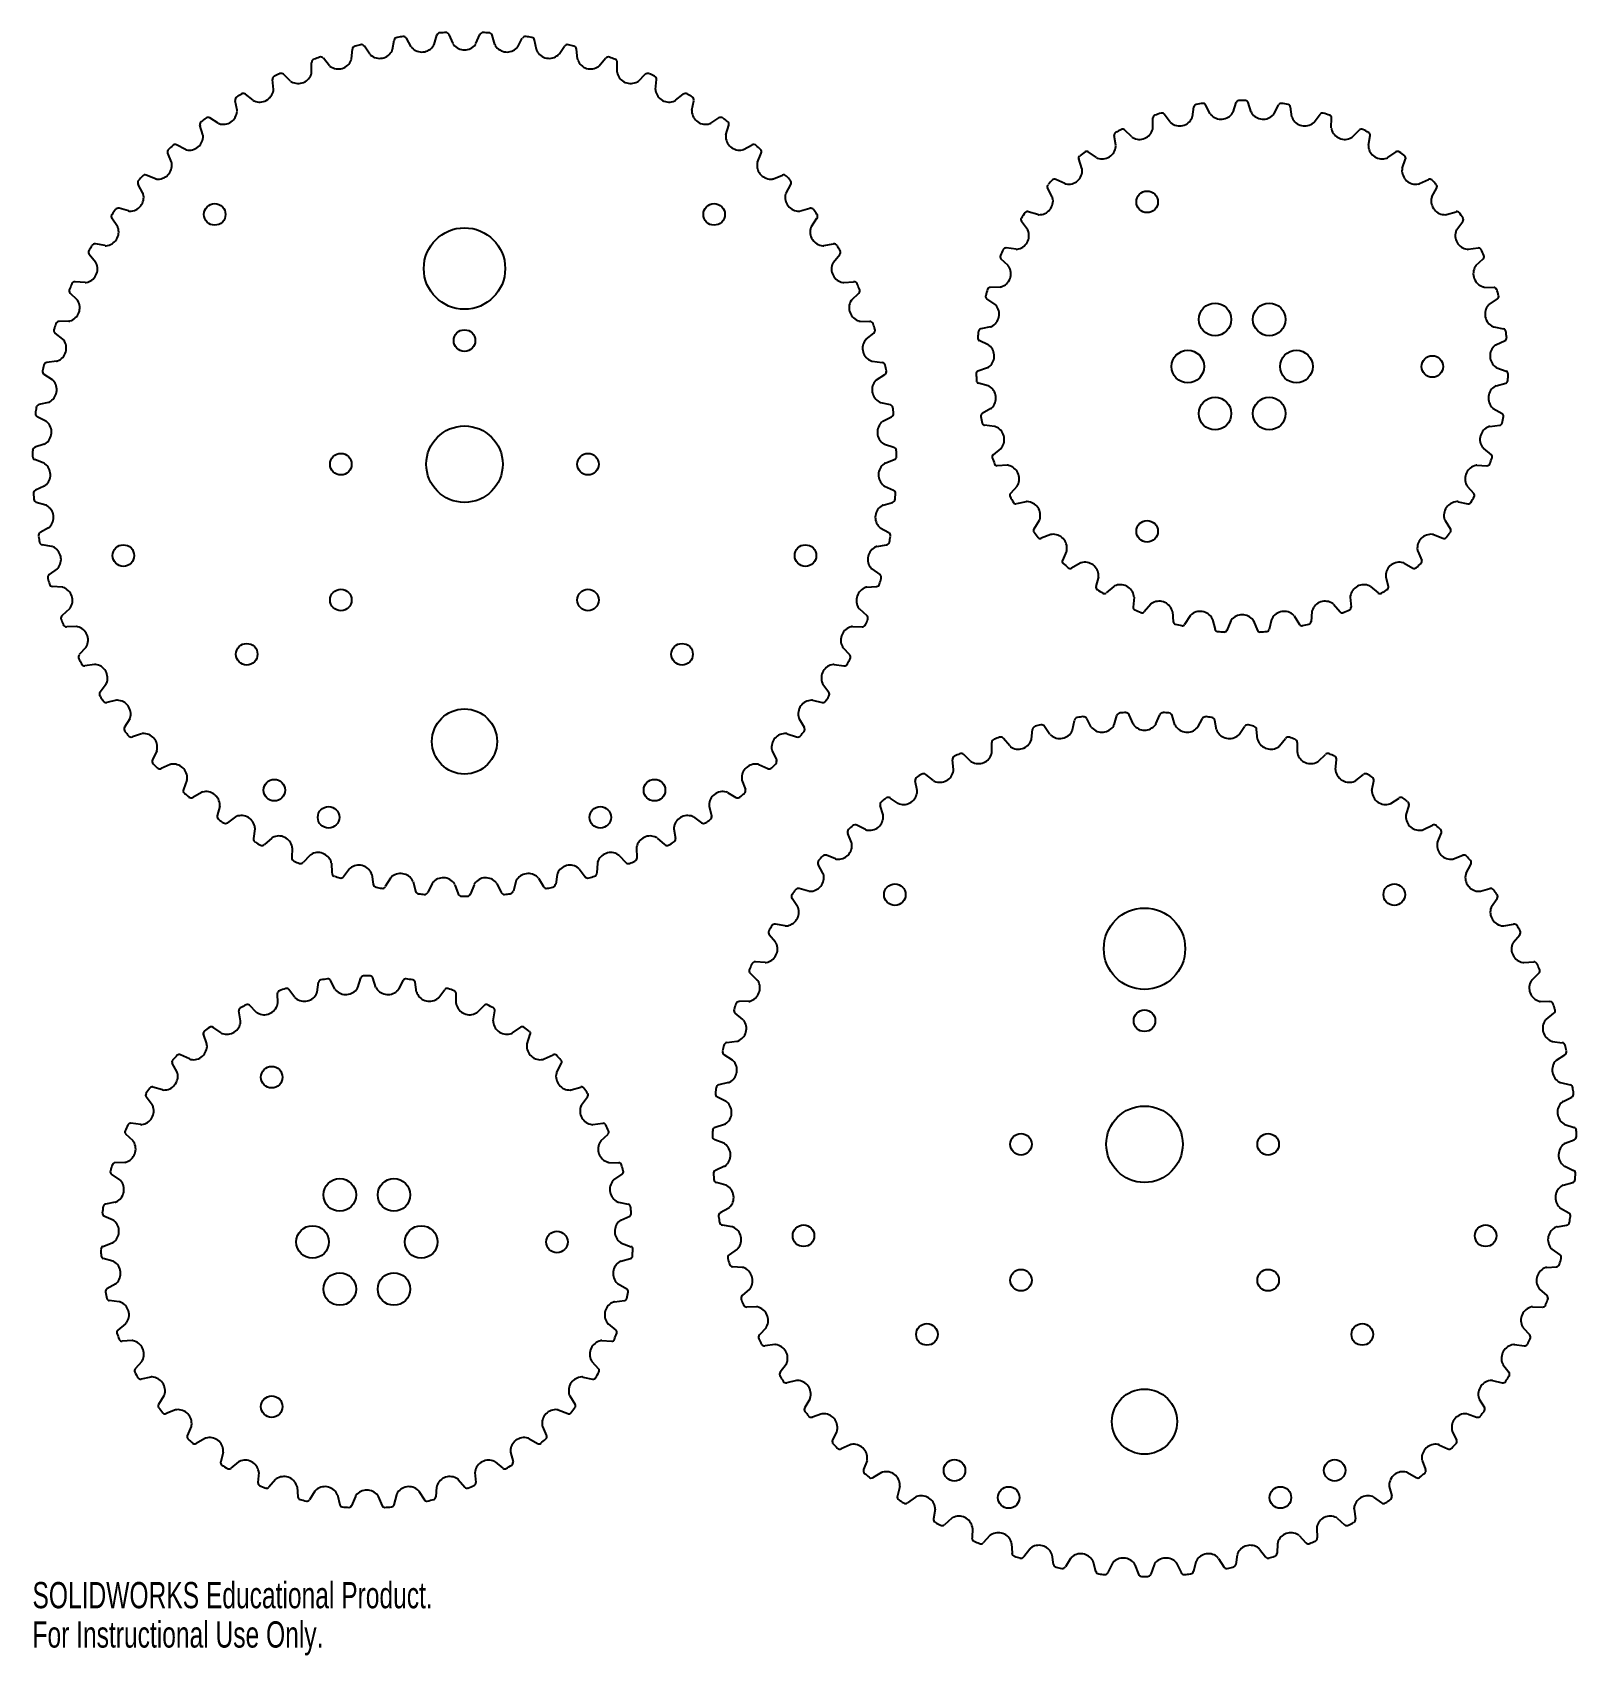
# Model space of a CAD drawing. Header units: inches. Extents: x -5.6 to 5.6, y -6.2 to 5.6.
import ezdxf

# ---------------------------------------------------------------- set-up
doc = ezdxf.new("R2010")
doc.units = ezdxf.units.IN
doc.header["$MEASUREMENT"] = 0
doc.styles.add('SLDTEXTSTYLE0', font='TXT', dxfattribs={"width": 0.7})

msp = doc.modelspace()

# ---------------------------------------------------------------- texts
at = {"color": 7, "linetype": 'Continuous', "char_height": 0.1903, "attachment_point": 1, "style": 'SLDTEXTSTYLE0'}
for s, insert in [('SOLIDWORKS Educational Product.', (-5.595, -5.636)), ('For Instructional Use Only.', (-5.595, -5.921))]:
    msp.add_mtext(s, dxfattribs=dict(at, insert=insert))

# ---------------------------------------------------------------- linework, layer by layer
at = {"color": 7, "linetype": 'Continuous', "lineweight": 25}
for p, q in [((-2.987, 5.468), (-2.973, 5.537)), ((-2.85, 5.488), (-2.884, 5.551)), ((-2.685, 5.505), (-2.664, 5.573)), ((-2.547, 5.512), (-2.575, 5.577)), ((-2.381, 5.512), (-2.354, 5.577)), ((-2.244, 5.505), (-2.264, 5.573)), ((-2.078, 5.488), (-2.045, 5.551)), ((-1.942, 5.468), (-1.956, 5.537)), ((-3.283, 5.401), (-3.276, 5.471)), ((-3.15, 5.435), (-3.189, 5.493)), ((-1.779, 5.435), (-1.739, 5.493)), ((-1.646, 5.401), (-1.653, 5.471)), ((-3.572, 5.305), (-3.572, 5.376)), ((-3.442, 5.352), (-3.487, 5.406)), ((-1.487, 5.352), (-1.441, 5.406)), ((-1.357, 5.305), (-1.357, 5.376)), ((-3.849, 5.18), (-3.856, 5.251)), ((-3.725, 5.24), (-3.775, 5.29)), ((-1.204, 5.24), (-1.154, 5.29)), ((-1.08, 5.18), (-1.073, 5.251)), ((-4.112, 5.029), (-4.127, 5.098)), ((-3.995, 5.101), (-4.05, 5.145)), ((-0.934, 5.101), (-0.879, 5.145)), ((-0.817, 5.029), (-0.802, 5.098)), ((2.94, 5.003), (2.907, 5.068)), ((3.106, 5.016), (3.129, 5.086)), ((3.237, 5.016), (3.215, 5.086)), ((3.403, 5.003), (3.436, 5.068)), ((-4.25, 4.935), (-4.309, 4.974)), ((-0.679, 4.935), (-0.62, 4.974)), ((2.525, 4.901), (2.525, 4.973)), ((2.65, 4.942), (2.606, 5.001)), ((2.811, 4.982), (2.822, 5.054)), ((3.532, 4.982), (3.521, 5.054)), ((3.694, 4.942), (3.737, 5.001)), ((3.818, 4.901), (3.819, 4.973)), ((-4.36, 4.852), (-4.381, 4.92)), ((-0.569, 4.852), (-0.548, 4.92)), ((2.256, 4.775), (2.244, 4.846)), ((2.372, 4.836), (2.32, 4.886)), ((3.971, 4.836), (4.023, 4.886)), ((4.087, 4.775), (4.099, 4.846)), ((-4.588, 4.652), (-4.615, 4.717)), ((-4.487, 4.745), (-4.55, 4.778)), ((-0.442, 4.745), (-0.379, 4.778)), ((-0.341, 4.652), (-0.313, 4.717)), ((2.116, 4.686), (2.056, 4.728)), ((4.227, 4.686), (4.287, 4.728)), ((2.011, 4.607), (1.987, 4.676)), ((4.332, 4.607), (4.356, 4.676)), ((-4.795, 4.429), (-4.829, 4.491)), ((-4.704, 4.533), (-4.77, 4.559)), ((-0.225, 4.533), (-0.159, 4.559)), ((-0.134, 4.429), (-0.1, 4.491)), ((1.887, 4.497), (1.821, 4.528)), ((4.457, 4.497), (4.522, 4.528)), ((1.796, 4.402), (1.761, 4.466)), ((4.547, 4.402), (4.582, 4.466)), ((-4.979, 4.187), (-5.019, 4.246)), ((-4.899, 4.299), (-4.967, 4.319)), ((-0.03, 4.299), (0.038, 4.319)), ((0.05, 4.187), (0.09, 4.246)), ((1.691, 4.274), (1.621, 4.294)), ((4.652, 4.274), (4.722, 4.294)), ((1.616, 4.166), (1.572, 4.223)), ((4.727, 4.166), (4.771, 4.223)), ((-5.069, 4.048), (-5.139, 4.06)), ((0.14, 4.048), (0.21, 4.06)), ((1.533, 4.022), (1.461, 4.031)), ((4.81, 4.022), (4.882, 4.031)), ((-5.138, 3.928), (-5.184, 3.983)), ((0.209, 3.928), (0.255, 3.983)), ((1.477, 3.903), (1.424, 3.953)), ((4.866, 3.903), (4.919, 3.953)), ((-5.214, 3.781), (-5.285, 3.786)), ((0.285, 3.781), (0.356, 3.786)), ((-5.271, 3.655), (-5.321, 3.704)), ((0.342, 3.655), (0.393, 3.704)), ((1.381, 3.622), (1.321, 3.663)), ((1.418, 3.748), (1.345, 3.745)), ((4.925, 3.748), (4.998, 3.745)), ((4.962, 3.622), (5.022, 3.663)), ((-5.375, 3.37), (-5.431, 3.414)), ((-5.331, 3.5), (-5.402, 3.499)), ((0.402, 3.5), (0.473, 3.499)), ((0.446, 3.37), (0.502, 3.414)), ((1.348, 3.459), (1.277, 3.445)), ((4.995, 3.459), (5.066, 3.445)), ((1.332, 3.329), (1.266, 3.36)), ((5.011, 3.329), (5.077, 3.36)), ((-5.42, 3.21), (-5.491, 3.201)), ((0.491, 3.21), (0.562, 3.201)), ((-5.451, 3.075), (-5.511, 3.114)), ((0.522, 3.075), (0.582, 3.114)), ((1.326, 3.163), (1.257, 3.138)), ((5.017, 3.163), (5.086, 3.138)), ((1.331, 3.032), (1.261, 3.051)), ((5.012, 3.032), (5.082, 3.051)), ((-5.48, 2.912), (-5.549, 2.896)), ((0.551, 2.912), (0.62, 2.896)), ((1.351, 2.867), (1.288, 2.831)), ((4.992, 2.867), (5.056, 2.831)), ((-5.497, 2.775), (-5.56, 2.807)), ((0.568, 2.775), (0.631, 2.807)), ((1.377, 2.738), (1.305, 2.747)), ((4.966, 2.738), (5.038, 2.747)), ((-5.509, 2.609), (-5.577, 2.587)), ((0.58, 2.609), (0.648, 2.587)), ((-5.513, 2.471), (-5.579, 2.497)), ((0.584, 2.471), (0.65, 2.497)), ((1.423, 2.579), (1.367, 2.533)), ((4.92, 2.579), (4.976, 2.533)), ((1.47, 2.456), (1.397, 2.453)), ((4.873, 2.456), (4.946, 2.453)), ((-5.509, 2.306), (-5.573, 2.276)), ((0.58, 2.306), (0.644, 2.276)), ((1.541, 2.306), (1.492, 2.252)), ((4.802, 2.306), (4.851, 2.252)), ((-5.498, 2.168), (-5.567, 2.187)), ((0.569, 2.168), (0.638, 2.187)), ((1.607, 2.192), (1.536, 2.177)), ((4.736, 2.192), (4.808, 2.177)), ((-5.478, 2.003), (-5.539, 1.968)), ((0.549, 2.003), (0.61, 1.968)), ((1.701, 2.056), (1.662, 1.994)), ((4.642, 2.056), (4.681, 1.994)), ((1.784, 1.954), (1.716, 1.928)), ((4.559, 1.954), (4.627, 1.928)), ((-5.454, 1.867), (-5.524, 1.88)), ((0.525, 1.867), (0.595, 1.88)), ((1.899, 1.834), (1.87, 1.767)), ((4.444, 1.834), (4.473, 1.767)), ((-5.417, 1.705), (-5.474, 1.664)), ((0.488, 1.705), (0.545, 1.664)), ((1.997, 1.747), (1.935, 1.71)), ((2.13, 1.647), (2.112, 1.577)), ((4.213, 1.647), (4.231, 1.577)), ((4.346, 1.747), (4.409, 1.71)), ((-5.379, 1.573), (-5.45, 1.578)), ((0.45, 1.573), (0.521, 1.578)), ((2.241, 1.577), (2.185, 1.531)), ((4.102, 1.577), (4.158, 1.531)), ((-5.326, 1.415), (-5.38, 1.368)), ((0.398, 1.415), (0.451, 1.368)), ((2.388, 1.5), (2.382, 1.428)), ((2.509, 1.449), (2.461, 1.394)), ((3.834, 1.449), (3.882, 1.394)), ((3.955, 1.5), (3.961, 1.428)), ((2.666, 1.396), (2.672, 1.323)), ((2.794, 1.365), (2.755, 1.303)), ((2.958, 1.338), (2.975, 1.267)), ((3.089, 1.328), (3.06, 1.26)), ((3.255, 1.328), (3.283, 1.26)), ((3.385, 1.338), (3.368, 1.267)), ((3.549, 1.365), (3.588, 1.303)), ((3.677, 1.396), (3.671, 1.323)), ((-5.276, 1.287), (-5.347, 1.285)), ((0.347, 1.287), (0.418, 1.285)), ((-5.208, 1.136), (-5.256, 1.084)), ((0.279, 1.136), (0.327, 1.084)), ((-5.145, 1.013), (-5.215, 1.004)), ((0.216, 1.013), (0.286, 1.004)), ((-5.062, 0.869), (-5.105, 0.813)), ((0.133, 0.869), (0.176, 0.813)), ((-4.987, 0.753), (-5.056, 0.737)), ((0.058, 0.753), (0.127, 0.737)), ((-4.89, 0.618), (-4.927, 0.558)), ((-0.039, 0.618), (-0.002, 0.558)), ((1.942, 0.539), (1.956, 0.608)), ((2.078, 0.559), (2.045, 0.622)), ((2.244, 0.576), (2.264, 0.644)), ((2.381, 0.583), (2.354, 0.648)), ((2.547, 0.583), (2.575, 0.648)), ((2.685, 0.576), (2.664, 0.644)), ((2.85, 0.559), (2.884, 0.622)), ((2.987, 0.539), (2.973, 0.608)), ((-4.804, 0.51), (-4.871, 0.488)), ((-0.125, 0.51), (-0.058, 0.488)), ((1.487, 0.423), (1.441, 0.477)), ((1.646, 0.472), (1.653, 0.542)), ((1.779, 0.506), (1.739, 0.564)), ((3.15, 0.506), (3.189, 0.564)), ((3.283, 0.472), (3.276, 0.542)), ((3.442, 0.423), (3.487, 0.477)), ((-4.694, 0.386), (-4.725, 0.322)), ((-0.235, 0.386), (-0.204, 0.322)), ((1.204, 0.311), (1.154, 0.361)), ((1.357, 0.376), (1.357, 0.447)), ((3.572, 0.376), (3.572, 0.447)), ((3.725, 0.311), (3.775, 0.361)), ((-4.598, 0.287), (-4.663, 0.258)), ((-0.331, 0.287), (-0.266, 0.258)), ((1.08, 0.251), (1.073, 0.322)), ((3.849, 0.251), (3.856, 0.322)), ((-4.476, 0.174), (-4.501, 0.108)), ((-0.453, 0.174), (-0.428, 0.108)), ((0.817, 0.1), (0.802, 0.169)), ((0.934, 0.172), (0.879, 0.216)), ((3.995, 0.172), (4.05, 0.216)), ((4.112, 0.1), (4.127, 0.169)), ((-4.371, 0.086), (-4.432, 0.05)), ((-0.558, 0.086), (-0.497, 0.05)), ((0.679, 0.006), (0.62, 0.045)), ((4.25, 0.006), (4.309, 0.045)), ((-4.238, -0.015), (-4.256, -0.083)), ((-4.124, -0.092), (-4.182, -0.134)), ((-0.805, -0.092), (-0.747, -0.134)), ((-0.691, -0.015), (-0.673, -0.083)), ((0.569, -0.077), (0.548, -0.009)), ((4.36, -0.077), (4.381, -0.009)), ((-3.983, -0.179), (-3.993, -0.249)), ((-0.946, -0.179), (-0.936, -0.249)), ((0.341, -0.277), (0.313, -0.212)), ((0.442, -0.184), (0.379, -0.151)), ((4.487, -0.184), (4.55, -0.151)), ((4.588, -0.277), (4.615, -0.212)), ((-3.861, -0.245), (-3.914, -0.292)), ((-3.712, -0.317), (-3.715, -0.388)), ((-1.217, -0.317), (-1.214, -0.388)), ((-1.068, -0.245), (-1.014, -0.292)), ((-3.585, -0.371), (-3.633, -0.423)), ((-3.429, -0.427), (-3.425, -0.498)), ((-3.297, -0.468), (-3.34, -0.525)), ((-1.632, -0.468), (-1.589, -0.525)), ((-1.5, -0.427), (-1.504, -0.498)), ((-1.344, -0.371), (-1.296, -0.423)), ((0.134, -0.5), (0.1, -0.437)), ((0.225, -0.396), (0.159, -0.37)), ((4.704, -0.396), (4.77, -0.37)), ((4.795, -0.5), (4.829, -0.437)), ((-3.136, -0.509), (-3.125, -0.579)), ((-3.001, -0.536), (-3.038, -0.597)), ((-2.837, -0.561), (-2.819, -0.63)), ((-2.699, -0.575), (-2.73, -0.639)), ((-2.533, -0.583), (-2.509, -0.65)), ((-2.395, -0.583), (-2.42, -0.65)), ((-2.23, -0.575), (-2.199, -0.639)), ((-2.092, -0.561), (-2.11, -0.63)), ((-1.928, -0.536), (-1.891, -0.597)), ((-1.793, -0.509), (-1.803, -0.579)), ((-0.05, -0.742), (-0.09, -0.683)), ((0.03, -0.63), (-0.038, -0.61)), ((4.899, -0.63), (4.967, -0.61)), ((4.979, -0.742), (5.019, -0.683)), ((-0.14, -0.881), (-0.21, -0.869)), ((5.069, -0.881), (5.139, -0.869)), ((-0.209, -1), (-0.255, -0.946)), ((5.138, -1), (5.184, -0.946)), ((-0.285, -1.148), (-0.356, -1.143)), ((5.214, -1.148), (5.285, -1.143)), ((-3.532, -1.361), (-3.521, -1.289)), ((-3.403, -1.34), (-3.436, -1.275)), ((-3.237, -1.327), (-3.215, -1.258)), ((-3.106, -1.327), (-3.129, -1.258)), ((-2.94, -1.34), (-2.907, -1.275)), ((-2.811, -1.361), (-2.822, -1.289)), ((-0.342, -1.274), (-0.393, -1.224)), ((5.271, -1.274), (5.321, -1.224)), ((-3.818, -1.443), (-3.819, -1.37)), ((-3.694, -1.401), (-3.737, -1.342)), ((-2.65, -1.401), (-2.606, -1.342)), ((-2.525, -1.443), (-2.525, -1.37)), ((-4.087, -1.569), (-4.099, -1.497)), ((-3.971, -1.508), (-4.023, -1.457)), ((-2.372, -1.508), (-2.32, -1.457)), ((-2.256, -1.569), (-2.244, -1.497)), ((-0.446, -1.559), (-0.502, -1.515)), ((-0.402, -1.428), (-0.473, -1.43)), ((5.331, -1.428), (5.402, -1.43)), ((5.375, -1.559), (5.431, -1.515)), ((-4.227, -1.657), (-4.287, -1.616)), ((-2.116, -1.657), (-2.056, -1.616)), ((-4.332, -1.736), (-4.356, -1.667)), ((-2.011, -1.736), (-1.987, -1.667)), ((-0.491, -1.719), (-0.562, -1.728)), ((5.42, -1.719), (5.491, -1.728)), ((-4.547, -1.941), (-4.582, -1.877)), ((-4.457, -1.846), (-4.522, -1.815)), ((-1.887, -1.846), (-1.821, -1.815)), ((-1.796, -1.941), (-1.761, -1.877)), ((-0.522, -1.854), (-0.582, -1.815)), ((5.451, -1.854), (5.511, -1.815)), ((-4.652, -2.07), (-4.722, -2.049)), ((-1.691, -2.07), (-1.621, -2.049)), ((-0.551, -2.017), (-0.62, -2.033)), ((5.48, -2.017), (5.549, -2.033)), ((-4.727, -2.178), (-4.771, -2.12)), ((-1.616, -2.178), (-1.572, -2.12)), ((-0.568, -2.154), (-0.631, -2.122)), ((5.497, -2.154), (5.56, -2.122)), ((-4.81, -2.321), (-4.882, -2.312)), ((-1.533, -2.321), (-1.461, -2.312)), ((-0.58, -2.32), (-0.648, -2.342)), ((5.509, -2.32), (5.577, -2.342)), ((-4.866, -2.44), (-4.919, -2.39)), ((-1.477, -2.44), (-1.424, -2.39)), ((-0.584, -2.457), (-0.65, -2.432)), ((5.513, -2.457), (5.579, -2.432)), ((-4.962, -2.721), (-5.022, -2.68)), ((-4.925, -2.595), (-4.998, -2.598)), ((-1.418, -2.595), (-1.345, -2.598)), ((-1.381, -2.721), (-1.321, -2.68)), ((-0.58, -2.623), (-0.644, -2.653)), ((5.509, -2.623), (5.573, -2.653)), ((-0.569, -2.761), (-0.638, -2.742)), ((5.498, -2.761), (5.567, -2.742)), ((-4.995, -2.884), (-5.066, -2.898)), ((-1.348, -2.884), (-1.277, -2.898)), ((-0.549, -2.926), (-0.61, -2.961)), ((5.478, -2.926), (5.539, -2.961)), ((-5.011, -3.014), (-5.077, -2.984)), ((-1.332, -3.014), (-1.266, -2.984)), ((-0.525, -3.062), (-0.595, -3.049)), ((5.454, -3.062), (5.524, -3.049)), ((-5.017, -3.18), (-5.086, -3.206)), ((-5.012, -3.311), (-5.082, -3.292)), ((-1.331, -3.311), (-1.261, -3.292)), ((-1.326, -3.18), (-1.257, -3.206)), ((-0.488, -3.223), (-0.545, -3.265)), ((5.417, -3.223), (5.474, -3.265)), ((-0.45, -3.356), (-0.521, -3.351)), ((5.379, -3.356), (5.45, -3.351)), ((-4.992, -3.476), (-5.056, -3.512)), ((-1.351, -3.476), (-1.288, -3.512)), ((-0.398, -3.514), (-0.451, -3.561)), ((5.326, -3.514), (5.38, -3.561)), ((-4.966, -3.605), (-5.038, -3.597)), ((-1.377, -3.605), (-1.305, -3.597)), ((-0.347, -3.642), (-0.418, -3.644)), ((5.276, -3.642), (5.347, -3.644)), ((-4.92, -3.764), (-4.976, -3.81)), ((-1.423, -3.764), (-1.367, -3.81)), ((-0.279, -3.793), (-0.327, -3.845)), ((5.208, -3.793), (5.256, -3.845)), ((-4.873, -3.887), (-4.946, -3.891)), ((-1.47, -3.887), (-1.397, -3.891)), ((-0.216, -3.916), (-0.286, -3.925)), ((5.145, -3.916), (5.215, -3.925)), ((-4.802, -4.037), (-4.851, -4.091)), ((-1.541, -4.037), (-1.492, -4.091)), ((-0.133, -4.06), (-0.176, -4.116)), ((5.062, -4.06), (5.105, -4.116)), ((-4.736, -4.151), (-4.808, -4.166)), ((-1.607, -4.151), (-1.536, -4.166)), ((-0.058, -4.176), (-0.127, -4.192)), ((4.987, -4.176), (5.056, -4.192)), ((-4.642, -4.287), (-4.681, -4.349)), ((-1.701, -4.287), (-1.662, -4.349)), ((0.039, -4.311), (0.002, -4.371)), ((4.89, -4.311), (4.927, -4.371)), ((-4.559, -4.389), (-4.627, -4.415)), ((-1.784, -4.389), (-1.716, -4.415)), ((0.125, -4.418), (0.058, -4.441)), ((4.804, -4.418), (4.871, -4.441)), ((-4.444, -4.509), (-4.473, -4.576)), ((-1.899, -4.509), (-1.87, -4.576)), ((0.235, -4.543), (0.204, -4.607)), ((4.694, -4.543), (4.725, -4.607)), ((-4.346, -4.596), (-4.409, -4.633)), ((-4.213, -4.696), (-4.231, -4.766)), ((-2.13, -4.696), (-2.112, -4.766)), ((-1.997, -4.596), (-1.935, -4.633)), ((0.331, -4.642), (0.266, -4.671)), ((4.598, -4.642), (4.663, -4.671)), ((-4.102, -4.766), (-4.158, -4.812)), ((-2.241, -4.766), (-2.185, -4.812)), ((0.453, -4.755), (0.428, -4.821)), ((4.476, -4.755), (4.501, -4.821)), ((-3.955, -4.843), (-3.961, -4.916)), ((-3.834, -4.894), (-3.882, -4.949)), ((-2.509, -4.894), (-2.461, -4.949)), ((-2.388, -4.843), (-2.382, -4.916)), ((0.558, -4.843), (0.497, -4.879)), ((4.371, -4.843), (4.432, -4.879)), ((-3.677, -4.947), (-3.671, -5.02)), ((-3.549, -4.978), (-3.588, -5.04)), ((-3.385, -5.005), (-3.368, -5.076)), ((-3.255, -5.016), (-3.283, -5.083)), ((-3.089, -5.016), (-3.06, -5.083)), ((-2.958, -5.005), (-2.975, -5.076)), ((-2.794, -4.978), (-2.755, -5.04)), ((-2.666, -4.947), (-2.672, -5.02)), ((0.691, -4.944), (0.673, -5.012)), ((0.805, -5.021), (0.747, -5.063)), ((4.124, -5.021), (4.182, -5.063)), ((4.238, -4.944), (4.256, -5.012)), ((0.946, -5.108), (0.936, -5.178)), ((1.068, -5.174), (1.014, -5.221)), ((3.861, -5.174), (3.914, -5.221)), ((3.983, -5.108), (3.993, -5.178)), ((1.217, -5.246), (1.214, -5.317)), ((3.712, -5.246), (3.715, -5.317)), ((1.344, -5.299), (1.296, -5.352)), ((1.5, -5.356), (1.504, -5.427)), ((1.632, -5.397), (1.589, -5.453)), ((3.297, -5.397), (3.34, -5.453)), ((3.429, -5.356), (3.425, -5.427)), ((3.585, -5.299), (3.633, -5.352)), ((1.793, -5.438), (1.803, -5.508)), ((1.928, -5.465), (1.891, -5.526)), ((2.092, -5.49), (2.11, -5.559)), ((2.23, -5.504), (2.199, -5.568)), ((2.395, -5.512), (2.42, -5.579)), ((2.533, -5.512), (2.509, -5.579)), ((2.699, -5.504), (2.73, -5.568)), ((2.837, -5.49), (2.819, -5.559)), ((3.001, -5.465), (3.038, -5.526)), ((3.136, -5.438), (3.125, -5.508))]:
    msp.add_line(p, q, dxfattribs=at)
for centre, radius in [((-4.274, 4.274), 0.0781), ((-0.655, 4.274), 0.0781), ((2.483, 4.365), 0.0781), ((-2.464, 3.882), 0.295), ((2.975, 3.513), 0.118), ((3.368, 3.513), 0.118), ((-2.464, 3.36), 0.0781), ((2.778, 3.172), 0.118), ((3.565, 3.172), 0.118), ((4.55, 3.172), 0.0781), ((2.975, 2.831), 0.118), ((3.368, 2.831), 0.118), ((-2.464, 2.464), 0.277), ((-3.36, 2.464), 0.0781), ((-1.569, 2.464), 0.0781), ((2.483, 1.978), 0.0781), ((-4.936, 1.802), 0.0781), ((0.007, 1.802), 0.0781), ((-3.36, 1.48), 0.0781), ((-1.569, 1.48), 0.0781), ((-4.042, 1.087), 0.0781), ((-0.887, 1.087), 0.0781), ((-2.464, 0.455), 0.236), ((-3.842, 0.102), 0.0781), ((-1.087, 0.102), 0.0781), ((-3.449, -0.095), 0.0781), ((-1.48, -0.095), 0.0781), ((0.655, -0.655), 0.0781), ((4.274, -0.655), 0.0781), ((2.464, -1.047), 0.295), ((2.464, -1.569), 0.0781), ((-3.861, -1.978), 0.0781), ((2.464, -2.464), 0.277), ((1.569, -2.464), 0.0781), ((3.36, -2.464), 0.0781), ((-3.368, -2.831), 0.118), ((-2.975, -2.831), 0.118), ((-3.565, -3.172), 0.118), ((-2.778, -3.172), 0.118), ((-0.007, -3.127), 0.0781), ((4.936, -3.127), 0.0781), ((-1.794, -3.172), 0.0781), ((-3.368, -3.513), 0.118), ((-2.975, -3.513), 0.118), ((1.569, -3.449), 0.0781), ((3.36, -3.449), 0.0781), ((0.887, -3.842), 0.0781), ((4.042, -3.842), 0.0781), ((-3.861, -4.365), 0.0781), ((2.464, -4.474), 0.236), ((1.087, -4.827), 0.0781), ((3.842, -4.827), 0.0781), ((1.48, -5.024), 0.0781), ((3.449, -5.024), 0.0781)]:
    msp.add_circle(centre, radius, dxfattribs=at)
for centre, radius, start, end in [((-2.948, 5.532), 0.0256, 98.9543, 168.6414), ((-2.464, 2.464), 3.131, 98.1886, 98.9543), ((-2.907, 5.538), 0.0256, 28.5014, 98.1886), ((-2.64, 5.565), 0.0256, 93.24, 162.9271), ((-2.464, 2.464), 3.131, 92.4743, 93.24), ((-2.599, 5.567), 0.0256, 22.7871, 92.4743), ((-2.33, 5.567), 0.0256, 87.5257, 157.2129), ((-2.464, 2.464), 3.131, 86.76, 87.5257), ((-2.289, 5.565), 0.0256, 17.0729, 86.76), ((-2.022, 5.538), 0.0256, 81.8114, 151.4986), ((-2.464, 2.464), 3.131, 81.0457, 81.8114), ((-1.981, 5.532), 0.0256, 11.3586, 81.0457), ((-2.464, 2.464), 3.131, 109.6172, 110.3828), ((-3.507, 5.39), 0.0256, 39.93, 109.6172), ((-3.251, 5.469), 0.0256, 104.6685, 174.3557), ((-2.464, 2.464), 3.131, 103.9029, 104.6685), ((-3.211, 5.479), 0.0256, 34.2157, 103.9029), ((-3.125, 5.452), 0.03, 214.2157, 229.1701), ((-3.079, 5.505), 0.1, 229.1701, 333.6871), ((-3.016, 5.474), 0.03, 333.6871, 348.6414), ((-2.824, 5.503), 0.03, 208.5014, 223.4558), ((-2.773, 5.551), 0.1, 223.4558, 327.9728), ((-2.714, 5.514), 0.03, 327.9728, 342.9271), ((-2.52, 5.523), 0.03, 202.7871, 217.7415), ((-2.464, 5.566), 0.1, 217.7415, 322.2585), ((-2.409, 5.523), 0.03, 322.2585, 337.2129), ((-2.215, 5.514), 0.03, 197.0729, 212.0272), ((-2.156, 5.551), 0.1, 212.0272, 316.5442), ((-2.105, 5.503), 0.03, 316.5442, 331.4986), ((-1.913, 5.474), 0.03, 191.3586, 206.3129), ((-1.85, 5.505), 0.1, 206.3129, 310.8299), ((-1.804, 5.452), 0.03, 310.8299, 325.7843), ((-1.718, 5.479), 0.0256, 76.0971, 145.7843), ((-2.464, 2.464), 3.131, 75.3315, 76.0971), ((-1.678, 5.469), 0.0256, 5.6443, 75.3315), ((-1.422, 5.39), 0.0256, 70.3828, 140.07), ((-2.464, 2.464), 3.131, 69.6172, 70.3828), ((-2.464, 2.464), 3.131, 115.3315, 116.0971), ((-3.793, 5.271), 0.0256, 45.6443, 115.3315), ((-3.669, 5.323), 0.1, 240.5986, 345.1156), ((-3.602, 5.305), 0.03, 345.1156, 0.07), ((-3.546, 5.376), 0.0256, 110.3828, 180.07), ((-3.419, 5.371), 0.03, 219.93, 234.8844), ((-3.379, 5.428), 0.1, 234.8844, 339.4014), ((-3.313, 5.404), 0.03, 339.4014, 354.3557), ((-1.616, 5.404), 0.03, 185.6443, 200.5986), ((-1.55, 5.428), 0.1, 200.5986, 305.1156), ((-1.51, 5.371), 0.03, 305.1156, 320.07), ((-1.383, 5.376), 0.0256, 359.93, 69.6172), ((-1.327, 5.305), 0.03, 179.93, 194.8844), ((-1.26, 5.323), 0.1, 194.8844, 299.4014), ((-1.136, 5.271), 0.0256, 64.6685, 134.3557), ((-2.464, 2.464), 3.131, 63.9029, 64.6685), ((-3.831, 5.253), 0.0256, 116.0971, 185.7843), ((-3.879, 5.177), 0.03, 350.8299, 5.7843), ((-3.704, 5.262), 0.03, 225.6443, 240.5986), ((-1.225, 5.262), 0.03, 299.4014, 314.3557), ((-1.098, 5.253), 0.0256, 354.2157, 63.9029), ((-1.05, 5.177), 0.03, 174.2157, 189.1701), ((-4.101, 5.104), 0.0256, 121.8114, 191.4986), ((-2.464, 2.464), 3.131, 121.0457, 121.8114), ((-4.066, 5.125), 0.0256, 51.3586, 121.0457), ((-3.976, 5.124), 0.03, 231.3586, 246.3129), ((-3.948, 5.188), 0.1, 246.3129, 350.8299), ((-0.981, 5.188), 0.1, 189.1701, 293.6871), ((-0.953, 5.124), 0.03, 293.6871, 308.6414), ((-0.863, 5.125), 0.0256, 58.9543, 128.6414), ((-2.464, 2.464), 3.131, 58.1886, 58.9543), ((-0.827, 5.104), 0.0256, 348.5014, 58.1886), ((2.842, 5.051), 0.02, 99.9525, 171.1822), ((3.172, 3.172), 1.928, 98.5091, 99.9525), ((2.889, 5.059), 0.02, 27.2794, 98.5091), ((3.148, 5.079), 0.02, 90.7217, 161.9514), ((3.172, 3.172), 1.928, 89.2783, 90.7217), ((3.196, 5.079), 0.02, 18.0486, 89.2783), ((3.454, 5.059), 0.02, 81.4909, 152.7206), ((3.172, 3.172), 1.928, 80.0475, 81.4909), ((3.501, 5.051), 0.02, 8.8178, 80.0475), ((-4.356, 4.927), 0.0256, 127.5257, 197.2129), ((-2.464, 2.464), 3.131, 126.76, 127.5257), ((-4.323, 4.952), 0.0256, 57.0729, 126.76), ((-4.212, 5.027), 0.1, 252.0272, 356.5442), ((-4.142, 5.023), 0.03, 356.5442, 11.4986), ((-0.787, 5.023), 0.03, 168.5014, 183.4558), ((-0.717, 5.027), 0.1, 183.4558, 287.9728), ((-0.606, 4.952), 0.0256, 53.24, 122.9271), ((-2.464, 2.464), 3.131, 52.4743, 53.24), ((-0.573, 4.927), 0.0256, 342.7871, 52.4743), ((2.545, 4.974), 0.02, 109.1833, 180.4129), ((3.172, 3.172), 1.928, 107.7398, 109.1833), ((2.59, 4.989), 0.02, 36.5102, 107.7398), ((2.674, 4.96), 0.03, 216.5102, 231.5874), ((2.717, 5.015), 0.1, 231.5874, 336.1049), ((2.781, 4.987), 0.03, 336.1049, 351.1822), ((2.967, 5.017), 0.03, 207.2794, 222.3566), ((3.019, 5.064), 0.1, 222.3566, 326.8741), ((3.077, 5.026), 0.03, 326.8741, 341.9514), ((3.266, 5.026), 0.03, 198.0486, 213.1259), ((3.324, 5.064), 0.1, 213.1259, 317.6434), ((3.376, 5.017), 0.03, 317.6434, 332.7206), ((3.562, 4.987), 0.03, 188.8178, 203.8951), ((3.626, 5.015), 0.1, 203.8951, 308.4126), ((3.669, 4.96), 0.03, 308.4126, 323.4898), ((3.753, 4.989), 0.02, 72.2602, 143.4898), ((3.172, 3.172), 1.928, 70.8167, 72.2602), ((3.799, 4.974), 0.02, 359.5871, 70.8167), ((-4.458, 4.84), 0.1, 257.7415, 2.2585), ((-4.388, 4.843), 0.03, 2.2585, 17.2129), ((-4.233, 4.961), 0.03, 237.0729, 252.0272), ((-0.696, 4.961), 0.03, 287.9728, 302.9271), ((-0.541, 4.843), 0.03, 162.7871, 177.7415), ((-0.471, 4.84), 0.1, 177.7415, 282.2585), ((2.264, 4.85), 0.02, 118.414, 189.6437), ((3.172, 3.172), 1.928, 116.9706, 118.414), ((2.306, 4.872), 0.02, 45.7409, 116.9706), ((2.393, 4.857), 0.03, 225.7409, 240.8182), ((2.427, 4.918), 0.1, 240.8182, 345.3357), ((2.495, 4.9), 0.03, 345.3357, 0.4129), ((3.848, 4.9), 0.03, 179.5871, 194.6643), ((3.916, 4.918), 0.1, 194.6643, 299.1818), ((3.95, 4.857), 0.03, 299.1818, 314.2591), ((4.037, 4.872), 0.02, 63.0294, 134.2591), ((3.172, 3.172), 1.928, 61.586, 63.0294), ((4.079, 4.85), 0.02, 350.3563, 61.586), ((-4.592, 4.727), 0.0256, 133.24, 202.9271), ((-2.464, 2.464), 3.131, 132.4743, 133.24), ((-4.562, 4.755), 0.0256, 62.7871, 132.4743), ((-4.473, 4.772), 0.03, 242.7871, 257.7415), ((-0.456, 4.772), 0.03, 282.2585, 297.2129), ((-0.367, 4.755), 0.0256, 47.5257, 117.2129), ((-2.464, 2.464), 3.131, 46.76, 47.5257), ((-0.337, 4.727), 0.0256, 337.0729, 46.76), ((3.172, 3.172), 1.928, 126.2014, 127.6448), ((2.045, 4.711), 0.02, 54.9717, 126.2014), ((2.157, 4.776), 0.1, 250.0489, 354.5665), ((2.227, 4.769), 0.03, 354.5665, 9.6437), ((4.117, 4.769), 0.03, 170.3563, 185.4335), ((4.186, 4.776), 0.1, 185.4335, 289.9511), ((4.298, 4.711), 0.02, 53.7986, 125.0283), ((3.172, 3.172), 1.928, 52.3552, 53.7986), ((-4.685, 4.63), 0.1, 263.4558, 7.9728), ((-4.615, 4.64), 0.03, 7.9728, 22.9271), ((-0.244, 4.63), 0.1, 172.0272, 276.5442), ((-0.313, 4.64), 0.03, 157.0729, 172.0272), ((1.913, 4.593), 0.1, 259.2797, 3.7972), ((2.006, 4.682), 0.02, 127.6448, 198.8745), ((1.983, 4.597), 0.03, 3.7972, 18.8745), ((2.133, 4.71), 0.03, 234.9717, 250.0489), ((4.21, 4.71), 0.03, 289.9511, 305.0283), ((4.43, 4.593), 0.1, 176.2028, 280.7203), ((4.361, 4.597), 0.03, 161.1255, 176.2028), ((4.337, 4.682), 0.02, 341.1255, 52.3552), ((-4.807, 4.504), 0.0256, 138.9543, 208.6414), ((-2.464, 2.464), 3.131, 138.1886, 138.9543), ((-4.779, 4.535), 0.0256, 68.5014, 138.1886), ((-4.693, 4.561), 0.03, 248.5014, 263.4558), ((-0.236, 4.561), 0.03, 276.5442, 291.4986), ((-0.15, 4.535), 0.0256, 41.8114, 111.4986), ((-2.464, 2.464), 3.131, 41.0457, 41.8114), ((-0.122, 4.504), 0.0256, 331.3586, 41.0457), ((1.779, 4.476), 0.02, 136.8756, 208.1052), ((3.172, 3.172), 1.928, 135.4321, 136.8756), ((1.812, 4.51), 0.02, 64.2025, 135.4321), ((1.9, 4.524), 0.03, 244.2025, 259.2797), ((4.444, 4.524), 0.03, 280.7203, 295.7975), ((4.531, 4.51), 0.02, 44.5679, 115.7975), ((3.172, 3.172), 1.928, 43.1244, 44.5679), ((4.564, 4.476), 0.02, 331.8948, 43.1244), ((-4.889, 4.398), 0.1, 269.1701, 13.6871), ((-4.821, 4.415), 0.03, 13.6871, 28.6414), ((-0.04, 4.398), 0.1, 166.3129, 270.8299), ((-0.108, 4.415), 0.03, 151.3586, 166.3129), ((1.701, 4.372), 0.1, 268.5105, 13.028), ((1.769, 4.388), 0.03, 13.028, 28.1052), ((4.642, 4.372), 0.1, 166.972, 271.4895), ((4.574, 4.388), 0.03, 151.8948, 166.972), ((-4.998, 4.26), 0.0256, 144.6685, 214.3557), ((-2.464, 2.464), 3.131, 143.9029, 144.6685), ((-4.974, 4.294), 0.0256, 74.2157, 143.9029), ((-4.89, 4.328), 0.03, 254.2157, 269.1701), ((-0.039, 4.328), 0.03, 270.8299, 285.7843), ((0.045, 4.294), 0.0256, 36.0971, 105.7843), ((-2.464, 2.464), 3.131, 35.3315, 36.0971), ((0.069, 4.26), 0.0256, 325.6443, 35.3315), ((1.588, 4.236), 0.02, 146.1063, 217.336), ((3.172, 3.172), 1.928, 144.6629, 146.1063), ((1.615, 4.275), 0.02, 73.4332, 144.6629), ((1.699, 4.302), 0.03, 253.4332, 268.5105), ((4.644, 4.302), 0.03, 271.4895, 286.5668), ((4.728, 4.275), 0.02, 35.3371, 106.5668), ((3.172, 3.172), 1.928, 33.8937, 35.3371), ((4.755, 4.236), 0.02, 322.664, 33.8937), ((-5.07, 4.147), 0.1, 274.8844, 19.4014), ((-5.004, 4.17), 0.03, 19.4014, 34.3557), ((0.141, 4.147), 0.1, 160.5986, 265.1156), ((0.075, 4.17), 0.03, 145.6443, 160.5986), ((1.527, 4.121), 0.1, 277.7412, 22.2588), ((1.592, 4.147), 0.03, 22.2588, 37.336), ((4.816, 4.121), 0.1, 157.7412, 262.2588), ((4.751, 4.147), 0.03, 142.664, 157.7412), ((-5.164, 3.999), 0.0256, 150.3828, 220.07), ((-2.464, 2.464), 3.131, 149.6172, 150.3828), ((-5.143, 4.035), 0.0256, 79.93, 149.6172), ((-5.064, 4.077), 0.03, 259.93, 274.8844), ((0.135, 4.077), 0.03, 265.1156, 280.07), ((0.215, 4.035), 0.0256, 30.3828, 100.07), ((-2.464, 2.464), 3.131, 29.6172, 30.3828), ((0.235, 3.999), 0.0256, 319.93, 29.6172), ((3.172, 3.172), 1.928, 153.8937, 155.3371), ((1.458, 4.011), 0.02, 82.664, 153.8937), ((1.537, 4.051), 0.03, 262.664, 277.7412), ((4.806, 4.051), 0.03, 262.2588, 277.336), ((4.885, 4.011), 0.02, 26.1063, 97.336), ((3.172, 3.172), 1.928, 24.6629, 26.1063), ((-5.224, 3.879), 0.1, 280.5986, 25.1156), ((-5.161, 3.909), 0.03, 25.1156, 40.07), ((0.296, 3.879), 0.1, 154.8844, 259.4014), ((0.232, 3.909), 0.03, 139.93, 154.8844), ((1.438, 3.968), 0.02, 155.3371, 226.5668), ((1.396, 3.845), 0.1, 286.972, 31.4895), ((1.456, 3.881), 0.03, 31.4895, 46.5668), ((4.947, 3.845), 0.1, 148.5105, 253.028), ((4.887, 3.881), 0.03, 133.4332, 148.5105), ((4.905, 3.968), 0.02, 313.4332, 24.6629), ((-2.464, 2.464), 3.131, 155.3315, 156.0971), ((-5.287, 3.761), 0.0256, 85.6443, 155.3315), ((-5.212, 3.811), 0.03, 265.6443, 280.5986), ((0.283, 3.811), 0.03, 259.4014, 274.3557), ((0.358, 3.761), 0.0256, 24.6685, 94.3557), ((-2.464, 2.464), 3.131, 23.9029, 24.6685), ((-5.304, 3.723), 0.0256, 156.0971, 225.7843), ((-5.352, 3.598), 0.1, 286.3129, 30.8299), ((-5.292, 3.633), 0.03, 30.8299, 45.7843), ((0.423, 3.598), 0.1, 149.1701, 253.6871), ((0.363, 3.633), 0.03, 134.2157, 149.1701), ((0.375, 3.723), 0.0256, 314.2157, 23.9029), ((1.332, 3.679), 0.02, 164.5679, 235.7975), ((3.172, 3.172), 1.928, 163.1244, 164.5679), ((1.346, 3.725), 0.02, 91.8948, 163.1244), ((1.417, 3.778), 0.03, 271.8948, 286.972), ((4.926, 3.778), 0.03, 253.028, 268.1052), ((4.997, 3.725), 0.02, 16.8756, 88.1052), ((3.172, 3.172), 1.928, 15.4321, 16.8756), ((5.011, 3.679), 0.02, 304.2025, 15.4321), ((1.311, 3.551), 0.1, 296.2028, 40.7203), ((1.365, 3.597), 0.03, 40.7203, 55.7975), ((5.032, 3.551), 0.1, 139.2797, 243.7972), ((4.979, 3.597), 0.03, 124.2025, 139.2797), ((-5.415, 3.434), 0.0256, 161.8114, 231.4986), ((-2.464, 2.464), 3.131, 161.0457, 161.8114), ((-5.402, 3.473), 0.0256, 91.3586, 161.0457), ((-5.332, 3.53), 0.03, 271.3586, 286.3129), ((0.403, 3.53), 0.03, 253.6871, 268.6414), ((0.473, 3.473), 0.0256, 18.9543, 88.6414), ((-2.464, 2.464), 3.131, 18.1886, 18.9543), ((0.486, 3.434), 0.0256, 308.5014, 18.1886), ((3.172, 3.172), 1.928, 172.3552, 173.7986), ((1.281, 3.425), 0.02, 101.1255, 172.3552), ((1.342, 3.489), 0.03, 281.1255, 296.2028), ((5.001, 3.489), 0.03, 243.7972, 258.8745), ((5.063, 3.425), 0.02, 7.6448, 78.8745), ((3.172, 3.172), 1.928, 6.2014, 7.6448), ((-5.45, 3.305), 0.1, 292.0272, 36.5442), ((-5.394, 3.346), 0.03, 36.5442, 51.4986), ((0.521, 3.305), 0.1, 143.4558, 247.9728), ((0.465, 3.346), 0.03, 128.5014, 143.4558), ((1.275, 3.378), 0.02, 173.7986, 245.0283), ((1.32, 3.302), 0.03, 49.9511, 65.0283), ((1.275, 3.248), 0.1, 305.4335, 49.9511), ((5.068, 3.248), 0.1, 130.0489, 234.5665), ((5.023, 3.302), 0.03, 114.9717, 130.0489), ((5.068, 3.378), 0.02, 294.9717, 6.2014), ((-2.464, 2.464), 3.131, 166.76, 167.5257), ((-5.487, 3.176), 0.0256, 97.0729, 166.76), ((-5.424, 3.24), 0.03, 277.0729, 292.0272), ((0.495, 3.24), 0.03, 247.9728, 262.9271), ((0.559, 3.176), 0.0256, 13.24, 82.9271), ((-2.464, 2.464), 3.131, 12.4743, 13.24), ((-5.497, 3.135), 0.0256, 167.5257, 237.2129), ((-5.519, 3.003), 0.1, 297.7415, 42.2585), ((-5.467, 3.05), 0.03, 42.2585, 57.2129), ((0.59, 3.003), 0.1, 137.7415, 242.2585), ((0.538, 3.05), 0.03, 122.7871, 137.7415), ((0.568, 3.135), 0.0256, 302.7871, 12.4743), ((1.264, 3.119), 0.02, 110.3563, 181.586), ((3.172, 3.172), 1.928, 181.586, 183.0294), ((1.266, 3.071), 0.02, 183.0294, 254.2591), ((1.315, 3.191), 0.03, 290.3563, 305.4335), ((5.028, 3.191), 0.03, 234.5665, 249.6437), ((5.077, 3.071), 0.02, 285.7409, 356.9706), ((5.079, 3.119), 0.02, 358.414, 69.6437), ((3.172, 3.172), 1.928, 356.9706, 358.414), ((1.323, 3.003), 0.03, 59.1818, 74.2591), ((1.287, 2.943), 0.1, 314.6643, 59.1818), ((5.056, 2.943), 0.1, 120.8182, 225.3357), ((5.02, 3.003), 0.03, 105.7409, 120.8182), ((-2.464, 2.464), 3.131, 172.4743, 173.24), ((-5.548, 2.83), 0.0256, 173.24, 242.9271), ((-5.543, 2.871), 0.0256, 102.7871, 172.4743), ((-5.486, 2.941), 0.03, 282.7871, 297.7415), ((0.557, 2.941), 0.03, 242.2585, 257.2129), ((0.614, 2.871), 0.0256, 7.5257, 77.2129), ((0.619, 2.83), 0.0256, 297.0729, 6.76), ((-2.464, 2.464), 3.131, 6.76, 7.5257), ((1.298, 2.814), 0.02, 119.5871, 190.8167), ((1.336, 2.893), 0.03, 299.5871, 314.6643), ((5.007, 2.893), 0.03, 225.3357, 240.4129), ((5.046, 2.814), 0.02, 349.1833, 60.4129), ((-5.557, 2.696), 0.1, 303.4558, 47.9728), ((-5.511, 2.748), 0.03, 47.9728, 62.9271), ((0.628, 2.696), 0.1, 132.0272, 236.5442), ((0.582, 2.748), 0.03, 117.0729, 132.0272), ((3.172, 3.172), 1.928, 190.8167, 192.2602), ((1.307, 2.766), 0.02, 192.2602, 263.4898), ((1.374, 2.708), 0.03, 68.4126, 83.4898), ((1.348, 2.643), 0.1, 323.8951, 68.4126), ((4.995, 2.643), 0.1, 111.5874, 216.1049), ((4.969, 2.708), 0.03, 96.5102, 111.5874), ((5.036, 2.766), 0.02, 276.5102, 347.7398), ((3.172, 3.172), 1.928, 347.7398, 349.1833), ((-5.519, 2.638), 0.03, 288.5014, 303.4558), ((0.59, 2.638), 0.03, 236.5442, 251.4986), ((-2.464, 2.464), 3.131, 178.1886, 178.9543), ((-5.569, 2.521), 0.0256, 178.9543, 248.6414), ((-5.568, 2.563), 0.0256, 108.5014, 178.1886), ((-5.524, 2.444), 0.03, 53.6871, 68.6414), ((0.595, 2.444), 0.03, 111.3586, 126.3129), ((0.64, 2.563), 0.0256, 1.8114, 71.4986), ((0.641, 2.521), 0.0256, 291.3586, 1.0457), ((-2.464, 2.464), 3.131, 1.0457, 1.8114), ((1.379, 2.518), 0.02, 128.8178, 200.0475), ((3.172, 3.172), 1.928, 200.0475, 201.4909), ((1.405, 2.602), 0.03, 308.8178, 323.8951), ((4.939, 2.602), 0.03, 216.1049, 231.1822), ((3.172, 3.172), 1.928, 338.5091, 339.9525), ((4.964, 2.518), 0.02, 339.9525, 51.1822), ((-5.565, 2.387), 0.1, 309.1701, 53.6871), ((0.636, 2.387), 0.1, 126.3129, 230.8299), ((1.396, 2.473), 0.02, 201.4909, 272.7206), ((1.471, 2.426), 0.03, 77.6434, 92.7206), ((1.456, 2.358), 0.1, 333.1259, 77.6434), ((4.887, 2.358), 0.1, 102.3566, 206.8741), ((4.872, 2.426), 0.03, 87.2794, 102.3566), ((4.947, 2.473), 0.02, 267.2794, 338.5091), ((-5.563, 2.253), 0.0256, 114.2157, 183.9029), ((-2.464, 2.464), 3.131, 183.9029, 184.6685), ((-5.521, 2.333), 0.03, 294.2157, 309.1701), ((0.592, 2.333), 0.03, 230.8299, 245.7843), ((0.634, 2.253), 0.0256, 356.0971, 65.7843), ((-2.464, 2.464), 3.131, 355.3315, 356.0971), ((1.507, 2.238), 0.02, 138.0486, 209.2783), ((1.519, 2.326), 0.03, 318.0486, 333.1259), ((4.824, 2.326), 0.03, 206.8741, 221.9514), ((4.836, 2.238), 0.02, 330.7217, 41.9514), ((-5.56, 2.212), 0.0256, 184.6685, 254.3557), ((-5.506, 2.139), 0.03, 59.4014, 74.3557), ((-5.542, 2.079), 0.1, 314.8844, 59.4014), ((0.613, 2.079), 0.1, 120.5986, 225.1156), ((0.577, 2.139), 0.03, 105.6443, 120.5986), ((0.631, 2.212), 0.0256, 285.6443, 355.3315), ((3.172, 3.172), 1.928, 209.2783, 210.7217), ((1.531, 2.197), 0.02, 210.7217, 281.9514), ((1.613, 2.163), 0.03, 86.8741, 101.9514), ((1.609, 2.093), 0.1, 342.3566, 86.8741), ((4.734, 2.093), 0.1, 93.1259, 197.6434), ((4.73, 2.163), 0.03, 78.0486, 93.1259), ((4.812, 2.197), 0.02, 258.0486, 329.2783), ((3.172, 3.172), 1.928, 329.2783, 330.7217), ((-5.493, 2.029), 0.03, 299.93, 314.8844), ((0.564, 2.029), 0.03, 225.1156, 240.07), ((1.676, 2.072), 0.03, 327.2794, 342.3566), ((4.667, 2.072), 0.03, 197.6434, 212.7206), ((-5.526, 1.946), 0.0256, 119.93, 189.6172), ((-2.464, 2.464), 3.131, 189.6172, 190.3828), ((-5.519, 1.905), 0.0256, 190.3828, 260.07), ((0.59, 1.905), 0.0256, 279.93, 349.6172), ((0.597, 1.946), 0.0256, 350.3828, 60.07), ((-2.464, 2.464), 3.131, 349.6172, 350.3828), ((1.679, 1.984), 0.02, 147.2794, 218.5091), ((3.172, 3.172), 1.928, 218.5091, 219.9525), ((1.709, 1.946), 0.02, 219.9525, 291.1822), ((1.795, 1.926), 0.03, 96.1049, 111.1822), ((1.802, 1.856), 0.1, 351.5874, 96.1049), ((4.541, 1.856), 0.1, 83.8951, 188.4126), ((4.548, 1.926), 0.03, 68.8178, 83.8951), ((4.634, 1.946), 0.02, 248.8178, 320.0475), ((3.172, 3.172), 1.928, 320.0475, 321.4909), ((4.665, 1.984), 0.02, 321.4909, 32.7206), ((-5.459, 1.838), 0.03, 65.1156, 80.07), ((-5.488, 1.774), 0.1, 320.5986, 65.1156), ((0.559, 1.774), 0.1, 114.8844, 219.4014), ((0.53, 1.838), 0.03, 99.93, 114.8844), ((1.888, 1.76), 0.02, 156.5102, 227.7398), ((1.872, 1.846), 0.03, 336.5102, 351.5874), ((4.471, 1.846), 0.03, 188.4126, 203.4898), ((4.455, 1.76), 0.02, 312.2602, 23.4898), ((-5.459, 1.643), 0.0256, 125.6443, 195.3315), ((-5.434, 1.73), 0.03, 305.6443, 320.5986), ((0.505, 1.73), 0.03, 219.4014, 234.3557), ((0.531, 1.643), 0.0256, 344.6685, 54.3557), ((3.172, 3.172), 1.928, 227.7398, 229.1833), ((1.924, 1.728), 0.02, 229.1833, 300.4129), ((2.013, 1.721), 0.03, 105.3357, 120.4129), ((2.031, 1.654), 0.1, 0.8182, 105.3357), ((2.101, 1.655), 0.03, 345.7409, 0.8182), ((4.312, 1.654), 0.1, 74.6643, 179.1818), ((4.242, 1.655), 0.03, 179.1818, 194.2591), ((4.331, 1.721), 0.03, 59.5871, 74.6643), ((4.419, 1.728), 0.02, 239.5871, 310.8167), ((3.172, 3.172), 1.928, 310.8167, 312.2602), ((-2.464, 2.464), 3.131, 195.3315, 196.0971), ((-5.448, 1.603), 0.0256, 196.0971, 265.7843), ((-5.382, 1.543), 0.03, 70.8299, 85.7843), ((-5.405, 1.477), 0.1, 326.3129, 70.8299), ((0.476, 1.477), 0.1, 109.1701, 213.6871), ((0.453, 1.543), 0.03, 94.2157, 109.1701), ((0.519, 1.603), 0.0256, 274.2157, 343.9029), ((-2.464, 2.464), 3.131, 343.9029, 344.6685), ((2.132, 1.572), 0.02, 165.7409, 236.9706), ((3.172, 3.172), 1.928, 236.9706, 238.414), ((2.172, 1.546), 0.02, 238.414, 309.6437), ((2.26, 1.554), 0.03, 114.5665, 129.6437), ((2.289, 1.491), 0.1, 10.0489, 114.5665), ((4.054, 1.491), 0.1, 65.4335, 169.9511), ((4.083, 1.554), 0.03, 50.3563, 65.4335), ((4.171, 1.546), 0.02, 230.3563, 301.586), ((3.172, 3.172), 1.928, 301.586, 303.0294), ((4.212, 1.572), 0.02, 303.0294, 14.2591), ((-5.346, 1.438), 0.03, 311.3586, 326.3129), ((0.417, 1.438), 0.03, 213.6871, 228.6414), ((2.402, 1.426), 0.02, 174.9717, 246.2014), ((2.358, 1.503), 0.03, 354.9717, 10.0489), ((2.531, 1.429), 0.03, 123.7972, 138.8745), ((2.57, 1.371), 0.1, 19.2797, 123.7972), ((3.773, 1.371), 0.1, 56.2028, 160.7203), ((3.812, 1.429), 0.03, 41.1255, 56.2028), ((3.941, 1.426), 0.02, 293.7986, 5.0283), ((3.985, 1.503), 0.03, 169.9511, 185.0283), ((-5.363, 1.349), 0.0256, 131.3586, 201.0457), ((-2.464, 2.464), 3.131, 201.0457, 201.8114), ((-5.348, 1.311), 0.0256, 201.8114, 271.4986), ((0.419, 1.311), 0.0256, 268.5014, 338.1886), ((-2.464, 2.464), 3.131, 338.1886, 338.9543), ((0.434, 1.349), 0.0256, 338.9543, 48.6414), ((3.172, 3.172), 1.928, 246.2014, 247.6448), ((2.446, 1.407), 0.02, 247.6448, 318.8745), ((2.636, 1.394), 0.03, 4.2025, 19.2797), ((2.692, 1.325), 0.02, 184.2025, 255.4321), ((3.172, 3.172), 1.928, 255.4321, 256.8756), ((2.738, 1.313), 0.02, 256.8756, 328.1052), ((2.819, 1.349), 0.03, 133.028, 148.1052), ((2.867, 1.298), 0.1, 28.5105, 133.028), ((2.929, 1.331), 0.03, 13.4332, 28.5105), ((3.116, 1.316), 0.03, 142.2588, 157.336), ((3.172, 1.273), 0.1, 37.7412, 142.2588), ((3.227, 1.316), 0.03, 22.664, 37.7412), ((3.415, 1.331), 0.03, 151.4895, 166.5668), ((3.476, 1.298), 0.1, 46.972, 151.4895), ((3.524, 1.349), 0.03, 31.8948, 46.972), ((3.605, 1.313), 0.02, 211.8948, 283.1244), ((3.172, 3.172), 1.928, 283.1244, 284.5679), ((3.651, 1.325), 0.02, 284.5679, 355.7975), ((3.707, 1.394), 0.03, 160.7203, 175.7975), ((3.897, 1.407), 0.02, 221.1255, 292.3552), ((3.172, 3.172), 1.928, 292.3552, 293.7986), ((-5.275, 1.257), 0.03, 76.5442, 91.4986), ((-5.292, 1.189), 0.1, 332.0272, 76.5442), ((0.363, 1.189), 0.1, 103.4558, 207.9728), ((0.346, 1.257), 0.03, 88.5014, 103.4558), ((2.994, 1.272), 0.02, 193.4332, 264.6629), ((3.172, 3.172), 1.928, 264.6629, 266.1063), ((3.042, 1.268), 0.02, 266.1063, 337.336), ((3.301, 1.268), 0.02, 202.664, 273.8937), ((3.172, 3.172), 1.928, 273.8937, 275.3371), ((3.349, 1.272), 0.02, 275.3371, 346.5668), ((-5.237, 1.066), 0.0256, 137.0729, 206.76), ((-5.23, 1.156), 0.03, 317.0729, 332.0272), ((0.301, 1.156), 0.03, 207.9728, 222.9271), ((0.308, 1.066), 0.0256, 333.24, 42.9271), ((-2.464, 2.464), 3.131, 206.76, 207.5257), ((-5.218, 1.029), 0.0256, 207.5257, 277.2129), ((-5.141, 0.983), 0.03, 82.2585, 97.2129), ((-5.151, 0.914), 0.1, 337.7415, 82.2585), ((0.222, 0.914), 0.1, 97.7415, 202.2585), ((0.212, 0.983), 0.03, 82.7871, 97.7415), ((0.29, 1.029), 0.0256, 262.7871, 332.4743), ((-2.464, 2.464), 3.131, 332.4743, 333.24), ((-5.086, 0.887), 0.03, 322.7871, 337.7415), ((0.157, 0.887), 0.03, 202.2585, 217.2129), ((-5.084, 0.797), 0.0256, 142.7871, 212.4743), ((-2.464, 2.464), 3.131, 212.4743, 213.24), ((-5.062, 0.762), 0.0256, 213.24, 282.9271), ((-4.98, 0.724), 0.03, 87.9728, 102.9271), ((-4.983, 0.654), 0.1, 343.4558, 87.9728), ((0.054, 0.654), 0.1, 92.0272, 196.5442), ((0.051, 0.724), 0.03, 77.0729, 92.0272), ((0.133, 0.762), 0.0256, 257.0729, 326.76), ((-2.464, 2.464), 3.131, 326.76, 327.5257), ((0.155, 0.797), 0.0256, 327.5257, 37.2129), ((-4.916, 0.634), 0.03, 328.5014, 343.4558), ((-0.013, 0.634), 0.03, 196.5442, 211.4986), ((1.981, 0.603), 0.0256, 98.9543, 168.6414), ((2.464, -2.464), 3.131, 98.1886, 98.9543), ((2.022, 0.609), 0.0256, 28.5014, 98.1886), ((2.289, 0.636), 0.0256, 93.24, 162.9271), ((2.464, -2.464), 3.131, 92.4743, 93.24), ((2.33, 0.638), 0.0256, 22.7871, 92.4743), ((2.599, 0.638), 0.0256, 87.5257, 157.2129), ((2.464, -2.464), 3.131, 86.76, 87.5257), ((2.64, 0.636), 0.0256, 17.0729, 86.76), ((2.907, 0.609), 0.0256, 81.8114, 151.4986), ((2.464, -2.464), 3.131, 81.0457, 81.8114), ((2.948, 0.603), 0.0256, 11.3586, 81.0457), ((-4.905, 0.544), 0.0256, 148.5014, 218.1886), ((-2.464, 2.464), 3.131, 218.1886, 218.9543), ((-4.879, 0.512), 0.0256, 218.9543, 288.6414), ((-4.794, 0.482), 0.03, 93.6871, 108.6414), ((-4.79, 0.412), 0.1, 349.1701, 93.6871), ((-0.139, 0.412), 0.1, 86.3129, 190.8299), ((-0.134, 0.482), 0.03, 71.3586, 86.3129), ((-0.049, 0.512), 0.0256, 251.3586, 321.0457), ((-2.464, 2.464), 3.131, 321.0457, 321.8114), ((-0.024, 0.544), 0.0256, 321.8114, 31.4986), ((1.383, 0.447), 0.0256, 110.3828, 180.07), ((2.464, -2.464), 3.131, 109.6172, 110.3828), ((1.422, 0.461), 0.0256, 39.93, 109.6172), ((1.616, 0.475), 0.03, 339.4014, 354.3557), ((1.678, 0.54), 0.0256, 104.6685, 174.3557), ((2.464, -2.464), 3.131, 103.9029, 104.6685), ((1.718, 0.55), 0.0256, 34.2157, 103.9029), ((1.804, 0.523), 0.03, 214.2157, 229.1701), ((1.85, 0.576), 0.1, 229.1701, 333.6871), ((1.913, 0.545), 0.03, 333.6871, 348.6414), ((2.105, 0.574), 0.03, 208.5014, 223.4558), ((2.156, 0.622), 0.1, 223.4558, 327.9728), ((2.215, 0.585), 0.03, 327.9728, 342.9271), ((2.409, 0.594), 0.03, 202.7871, 217.7415), ((2.464, 0.637), 0.1, 217.7415, 322.2585), ((2.52, 0.594), 0.03, 322.2585, 337.2129), ((2.714, 0.585), 0.03, 197.0729, 212.0272), ((2.773, 0.622), 0.1, 212.0272, 316.5442), ((2.824, 0.574), 0.03, 316.5442, 331.4986), ((3.016, 0.545), 0.03, 191.3586, 206.3129), ((3.079, 0.576), 0.1, 206.3129, 310.8299), ((3.125, 0.523), 0.03, 310.8299, 325.7843), ((3.211, 0.55), 0.0256, 76.0971, 145.7843), ((2.464, -2.464), 3.131, 75.3315, 76.0971), ((3.251, 0.54), 0.0256, 5.6443, 75.3315), ((3.313, 0.475), 0.03, 185.6443, 200.5986), ((3.507, 0.461), 0.0256, 70.3828, 140.07), ((2.464, -2.464), 3.131, 69.6172, 70.3828), ((3.546, 0.447), 0.0256, 359.93, 69.6172), ((-4.721, 0.399), 0.03, 334.2157, 349.1701), ((-0.208, 0.399), 0.03, 190.8299, 205.7843), ((2.464, -2.464), 3.131, 115.3315, 116.0971), ((1.136, 0.342), 0.0256, 45.6443, 115.3315), ((1.26, 0.394), 0.1, 240.5986, 345.1156), ((1.327, 0.376), 0.03, 345.1156, 0.07), ((1.51, 0.442), 0.03, 219.93, 234.8844), ((1.55, 0.499), 0.1, 234.8844, 339.4014), ((3.379, 0.499), 0.1, 200.5986, 305.1156), ((3.419, 0.442), 0.03, 305.1156, 320.07), ((3.602, 0.376), 0.03, 179.93, 194.8844), ((3.669, 0.394), 0.1, 194.8844, 299.4014), ((3.793, 0.342), 0.0256, 64.6685, 134.3557), ((2.464, -2.464), 3.131, 63.9029, 64.6685), ((-4.702, 0.311), 0.0256, 154.2157, 223.9029), ((-2.464, 2.464), 3.131, 223.9029, 224.6685), ((-4.673, 0.281), 0.0256, 224.6685, 294.3557), ((-4.586, 0.26), 0.03, 99.4014, 114.3557), ((-4.574, 0.191), 0.1, 354.8844, 99.4014), ((-0.355, 0.191), 0.1, 80.5986, 185.1156), ((-0.343, 0.26), 0.03, 65.6443, 80.5986), ((-0.256, 0.281), 0.0256, 245.6443, 315.3315), ((-2.464, 2.464), 3.131, 315.3315, 316.0971), ((-0.227, 0.311), 0.0256, 316.0971, 25.7843), ((0.981, 0.259), 0.1, 246.3129, 350.8299), ((1.098, 0.324), 0.0256, 116.0971, 185.7843), ((1.05, 0.248), 0.03, 350.8299, 5.7843), ((1.225, 0.333), 0.03, 225.6443, 240.5986), ((3.704, 0.333), 0.03, 299.4014, 314.3557), ((3.831, 0.324), 0.0256, 354.2157, 63.9029), ((3.879, 0.248), 0.03, 174.2157, 189.1701), ((3.948, 0.259), 0.1, 189.1701, 293.6871), ((-4.504, 0.185), 0.03, 339.93, 354.8844), ((-0.425, 0.185), 0.03, 185.1156, 200.07), ((0.827, 0.175), 0.0256, 121.8114, 191.4986), ((2.464, -2.464), 3.131, 121.0457, 121.8114), ((0.863, 0.196), 0.0256, 51.3586, 121.0457), ((0.953, 0.195), 0.03, 231.3586, 246.3129), ((3.976, 0.195), 0.03, 293.6871, 308.6414), ((4.066, 0.196), 0.0256, 58.9543, 128.6414), ((2.464, -2.464), 3.131, 58.1886, 58.9543), ((4.101, 0.175), 0.0256, 348.5014, 58.1886), ((-4.477, 0.099), 0.0256, 159.93, 229.6172), ((-2.464, 2.464), 3.131, 229.6172, 230.3828), ((-4.445, 0.072), 0.0256, 230.3828, 300.07), ((-4.355, 0.06), 0.03, 105.1156, 120.07), ((-4.337, -0.008), 0.1, 0.5986, 105.1156), ((-0.592, -0.008), 0.1, 74.8844, 179.4014), ((-0.573, 0.06), 0.03, 59.93, 74.8844), ((-0.484, 0.072), 0.0256, 239.93, 309.6172), ((-2.464, 2.464), 3.131, 309.6172, 310.3828), ((-0.452, 0.099), 0.0256, 310.3828, 20.07), ((0.573, -0.002), 0.0256, 127.5257, 197.2129), ((2.464, -2.464), 3.131, 126.76, 127.5257), ((0.606, 0.024), 0.0256, 57.0729, 126.76), ((0.696, 0.032), 0.03, 237.0729, 252.0272), ((0.717, 0.098), 0.1, 252.0272, 356.5442), ((0.787, 0.094), 0.03, 356.5442, 11.4986), ((4.142, 0.094), 0.03, 168.5014, 183.4558), ((4.212, 0.098), 0.1, 183.4558, 287.9728), ((4.233, 0.032), 0.03, 287.9728, 302.9271), ((4.323, 0.024), 0.0256, 53.24, 122.9271), ((2.464, -2.464), 3.131, 52.4743, 53.24), ((4.356, -0.002), 0.0256, 342.7871, 52.4743), ((-4.231, -0.09), 0.0256, 165.6443, 235.3315), ((-2.464, 2.464), 3.131, 235.3315, 236.0971), ((-4.267, -0.007), 0.03, 345.6443, 0.5986), ((-4.107, -0.117), 0.03, 110.8299, 125.7843), ((-4.082, -0.182), 0.1, 6.3129, 110.8299), ((-0.847, -0.182), 0.1, 69.1701, 173.6871), ((-0.822, -0.117), 0.03, 54.2157, 69.1701), ((-2.464, 2.464), 3.131, 303.9029, 304.6685), ((-0.662, -0.007), 0.03, 179.4014, 194.3557), ((-0.698, -0.09), 0.0256, 304.6685, 14.3557), ((0.471, -0.089), 0.1, 257.7415, 2.2585), ((0.541, -0.086), 0.03, 2.2585, 17.2129), ((4.388, -0.086), 0.03, 162.7871, 177.7415), ((4.458, -0.089), 0.1, 177.7415, 282.2585), ((-4.197, -0.113), 0.0256, 236.0971, 305.7843), ((-4.012, -0.174), 0.03, 351.3586, 6.3129), ((-3.81, -0.33), 0.1, 12.0272, 116.5442), ((-1.119, -0.33), 0.1, 63.4558, 167.9728), ((-0.917, -0.174), 0.03, 173.6871, 188.6414), ((-0.732, -0.113), 0.0256, 234.2157, 303.9029), ((0.337, -0.202), 0.0256, 133.24, 202.9271), ((2.464, -2.464), 3.131, 132.4743, 133.24), ((0.367, -0.174), 0.0256, 62.7871, 132.4743), ((0.456, -0.157), 0.03, 242.7871, 257.7415), ((4.473, -0.157), 0.03, 282.2585, 297.2129), ((4.562, -0.174), 0.0256, 47.5257, 117.2129), ((2.464, -2.464), 3.131, 46.76, 47.5257), ((4.592, -0.202), 0.0256, 337.0729, 46.76), ((-3.968, -0.253), 0.0256, 171.3586, 241.0457), ((-2.464, 2.464), 3.131, 241.0457, 241.8114), ((-3.931, -0.273), 0.0256, 241.8114, 311.4986), ((-3.841, -0.267), 0.03, 116.5442, 131.4986), ((-3.742, -0.315), 0.03, 357.0729, 12.0272), ((-3.525, -0.45), 0.1, 17.7415, 122.2585), ((-1.404, -0.45), 0.1, 57.7415, 162.2585), ((-1.187, -0.315), 0.03, 167.9728, 182.9271), ((-1.087, -0.267), 0.03, 48.5014, 63.4558), ((-0.997, -0.273), 0.0256, 228.5014, 298.1886), ((-2.464, 2.464), 3.131, 298.1886, 298.9543), ((-0.961, -0.253), 0.0256, 298.9543, 8.6414), ((0.244, -0.299), 0.1, 263.4558, 7.9728), ((0.313, -0.289), 0.03, 7.9728, 22.9271), ((4.685, -0.299), 0.1, 172.0272, 276.5442), ((4.615, -0.289), 0.03, 157.0729, 172.0272), ((-3.69, -0.389), 0.0256, 177.0729, 246.76), ((-2.464, 2.464), 3.131, 246.76, 247.5257), ((-3.652, -0.405), 0.0256, 247.5257, 317.2129), ((-3.563, -0.391), 0.03, 122.2585, 137.2129), ((-3.459, -0.429), 0.03, 2.7871, 17.7415), ((-3.273, -0.486), 0.03, 127.9728, 142.9271), ((-3.23, -0.541), 0.1, 23.4558, 127.9728), ((-1.699, -0.541), 0.1, 52.0272, 156.5442), ((-1.656, -0.486), 0.03, 37.0729, 52.0272), ((-1.47, -0.429), 0.03, 162.2585, 177.2129), ((-1.366, -0.391), 0.03, 42.7871, 57.7415), ((-1.277, -0.405), 0.0256, 222.7871, 292.4743), ((-2.464, 2.464), 3.131, 292.4743, 293.24), ((-1.239, -0.389), 0.0256, 293.24, 2.9271), ((0.122, -0.425), 0.0256, 138.9543, 208.6414), ((2.464, -2.464), 3.131, 138.1886, 138.9543), ((0.15, -0.394), 0.0256, 68.5014, 138.1886), ((0.236, -0.368), 0.03, 248.5014, 263.4558), ((4.693, -0.368), 0.03, 276.5442, 291.4986), ((4.779, -0.394), 0.0256, 41.8114, 111.4986), ((2.464, -2.464), 3.131, 41.0457, 41.8114), ((4.807, -0.425), 0.0256, 331.3586, 41.0457), ((-3.4, -0.497), 0.0256, 182.7871, 252.4743), ((-2.464, 2.464), 3.131, 252.4743, 253.24), ((-3.36, -0.509), 0.0256, 253.24, 322.9271), ((-3.166, -0.513), 0.03, 8.5014, 23.4558), ((-3.1, -0.575), 0.0256, 188.5014, 258.1886), ((-2.975, -0.552), 0.03, 133.6871, 148.6414), ((-2.927, -0.602), 0.1, 29.1701, 133.6871), ((-2.866, -0.568), 0.03, 14.2157, 29.1701), ((-2.672, -0.588), 0.03, 139.4014, 154.3557), ((-2.619, -0.633), 0.1, 34.8844, 139.4014), ((-2.562, -0.593), 0.03, 19.93, 34.8844), ((-2.367, -0.593), 0.03, 145.1156, 160.07), ((-2.31, -0.633), 0.1, 40.5986, 145.1156), ((-2.257, -0.588), 0.03, 25.6443, 40.5986), ((-2.063, -0.568), 0.03, 150.8299, 165.7843), ((-2.002, -0.602), 0.1, 46.3129, 150.8299), ((-1.954, -0.552), 0.03, 31.3586, 46.3129), ((-1.829, -0.575), 0.0256, 281.8114, 351.4986), ((-1.763, -0.513), 0.03, 156.5442, 171.4986), ((-1.569, -0.509), 0.0256, 217.0729, 286.76), ((-2.464, 2.464), 3.131, 286.76, 287.5257), ((-1.529, -0.497), 0.0256, 287.5257, 357.2129), ((0.04, -0.531), 0.1, 269.1701, 13.6871), ((0.108, -0.514), 0.03, 13.6871, 28.6414), ((4.889, -0.531), 0.1, 166.3129, 270.8299), ((4.821, -0.514), 0.03, 151.3586, 166.3129), ((-2.464, 2.464), 3.131, 258.1886, 258.9543), ((-3.059, -0.584), 0.0256, 258.9543, 328.6414), ((-2.794, -0.623), 0.0256, 194.2157, 263.9029), ((-2.464, 2.464), 3.131, 263.9029, 264.6685), ((-2.753, -0.628), 0.0256, 264.6685, 334.3557), ((-2.485, -0.641), 0.0256, 199.93, 269.6172), ((-2.464, 2.464), 3.131, 269.6172, 270.3828), ((-2.444, -0.641), 0.0256, 270.3828, 340.07), ((-2.176, -0.628), 0.0256, 205.6443, 275.3315), ((-2.464, 2.464), 3.131, 275.3315, 276.0971), ((-2.135, -0.623), 0.0256, 276.0971, 345.7843), ((-1.869, -0.584), 0.0256, 211.3586, 281.0457), ((-2.464, 2.464), 3.131, 281.0457, 281.8114), ((-0.069, -0.669), 0.0256, 144.6685, 214.3557), ((2.464, -2.464), 3.131, 143.9029, 144.6685), ((-0.045, -0.635), 0.0256, 74.2157, 143.9029), ((0.039, -0.601), 0.03, 254.2157, 269.1701), ((4.89, -0.601), 0.03, 270.8299, 285.7843), ((4.974, -0.635), 0.0256, 36.0971, 105.7843), ((2.464, -2.464), 3.131, 35.3315, 36.0971), ((4.998, -0.669), 0.0256, 325.6443, 35.3315), ((-0.141, -0.782), 0.1, 274.8844, 19.4014), ((-0.075, -0.758), 0.03, 19.4014, 34.3557), ((5.07, -0.782), 0.1, 160.5986, 265.1156), ((5.004, -0.758), 0.03, 145.6443, 160.5986), ((-0.235, -0.93), 0.0256, 150.3828, 220.07), ((2.464, -2.464), 3.131, 149.6172, 150.3828), ((-0.215, -0.894), 0.0256, 79.93, 149.6172), ((-0.135, -0.851), 0.03, 259.93, 274.8844), ((5.064, -0.851), 0.03, 265.1156, 280.07), ((5.143, -0.894), 0.0256, 30.3828, 100.07), ((2.464, -2.464), 3.131, 29.6172, 30.3828), ((5.164, -0.93), 0.0256, 319.93, 29.6172), ((-0.296, -1.049), 0.1, 280.5986, 25.1156), ((-0.232, -1.02), 0.03, 25.1156, 40.07), ((5.224, -1.049), 0.1, 154.8844, 259.4014), ((5.161, -1.02), 0.03, 139.93, 154.8844), ((2.464, -2.464), 3.131, 155.3315, 156.0971), ((-0.358, -1.168), 0.0256, 85.6443, 155.3315), ((-0.283, -1.118), 0.03, 265.6443, 280.5986), ((5.212, -1.118), 0.03, 259.4014, 274.3557), ((5.287, -1.168), 0.0256, 24.6685, 94.3557), ((2.464, -2.464), 3.131, 23.9029, 24.6685), ((-3.501, -1.292), 0.02, 99.9525, 171.1822), ((-3.172, -3.172), 1.928, 98.5091, 99.9525), ((-3.454, -1.285), 0.02, 27.2794, 98.5091), ((-3.196, -1.264), 0.02, 90.7217, 161.9514), ((-3.172, -3.172), 1.928, 89.2783, 90.7217), ((-3.148, -1.264), 0.02, 18.0486, 89.2783), ((-2.889, -1.285), 0.02, 81.4909, 152.7206), ((-3.172, -3.172), 1.928, 80.0475, 81.4909), ((-2.842, -1.292), 0.02, 8.8178, 80.0475), ((-0.375, -1.206), 0.0256, 156.0971, 225.7843), ((-0.423, -1.331), 0.1, 286.3129, 30.8299), ((-0.363, -1.295), 0.03, 30.8299, 45.7843), ((5.352, -1.331), 0.1, 149.1701, 253.6871), ((5.292, -1.295), 0.03, 134.2157, 149.1701), ((5.304, -1.206), 0.0256, 314.2157, 23.9029), ((-3.799, -1.37), 0.02, 109.1833, 180.4129), ((-3.172, -3.172), 1.928, 107.7398, 109.1833), ((-3.753, -1.354), 0.02, 36.5102, 107.7398), ((-3.669, -1.383), 0.03, 216.5102, 231.5874), ((-3.626, -1.328), 0.1, 231.5874, 336.1049), ((-3.562, -1.357), 0.03, 336.1049, 351.1822), ((-3.376, -1.326), 0.03, 207.2794, 222.3566), ((-3.324, -1.279), 0.1, 222.3566, 326.8741), ((-3.266, -1.318), 0.03, 326.8741, 341.9514), ((-3.077, -1.318), 0.03, 198.0486, 213.1259), ((-3.019, -1.279), 0.1, 213.1259, 317.6434), ((-2.967, -1.326), 0.03, 317.6434, 332.7206), ((-2.781, -1.357), 0.03, 188.8178, 203.8951), ((-2.717, -1.328), 0.1, 203.8951, 308.4126), ((-2.674, -1.383), 0.03, 308.4126, 323.4898), ((-2.59, -1.354), 0.02, 72.2602, 143.4898), ((-3.172, -3.172), 1.928, 70.8167, 72.2602), ((-2.545, -1.37), 0.02, 359.5871, 70.8167), ((-4.079, -1.493), 0.02, 118.414, 189.6437), ((-3.172, -3.172), 1.928, 116.9706, 118.414), ((-4.037, -1.471), 0.02, 45.7409, 116.9706), ((-3.95, -1.486), 0.03, 225.7409, 240.8182), ((-3.916, -1.425), 0.1, 240.8182, 345.3357), ((-3.848, -1.443), 0.03, 345.3357, 0.4129), ((-2.495, -1.443), 0.03, 179.5871, 194.6643), ((-2.427, -1.425), 0.1, 194.6643, 299.1818), ((-2.393, -1.486), 0.03, 299.1818, 314.2591), ((-2.306, -1.471), 0.02, 63.0294, 134.2591), ((-3.172, -3.172), 1.928, 61.586, 63.0294), ((-2.264, -1.493), 0.02, 350.3563, 61.586), ((-0.486, -1.495), 0.0256, 161.8114, 231.4986), ((2.464, -2.464), 3.131, 161.0457, 161.8114), ((-0.473, -1.456), 0.0256, 91.3586, 161.0457), ((-0.403, -1.399), 0.03, 271.3586, 286.3129), ((5.332, -1.399), 0.03, 253.6871, 268.6414), ((5.402, -1.456), 0.0256, 18.9543, 88.6414), ((2.464, -2.464), 3.131, 18.1886, 18.9543), ((5.415, -1.495), 0.0256, 308.5014, 18.1886), ((-4.337, -1.661), 0.02, 127.6448, 198.8745), ((-3.172, -3.172), 1.928, 126.2014, 127.6448), ((-4.298, -1.632), 0.02, 54.9717, 126.2014), ((-4.186, -1.567), 0.1, 250.0489, 354.5665), ((-4.117, -1.574), 0.03, 354.5665, 9.6437), ((-2.227, -1.574), 0.03, 170.3563, 185.4335), ((-2.157, -1.567), 0.1, 185.4335, 289.9511), ((-2.045, -1.632), 0.02, 53.7986, 125.0283), ((-3.172, -3.172), 1.928, 52.3552, 53.7986), ((-2.006, -1.661), 0.02, 341.1255, 52.3552), ((-0.521, -1.624), 0.1, 292.0272, 36.5442), ((-0.465, -1.583), 0.03, 36.5442, 51.4986), ((5.45, -1.624), 0.1, 143.4558, 247.9728), ((5.394, -1.583), 0.03, 128.5014, 143.4558), ((-4.43, -1.751), 0.1, 259.2797, 3.7972), ((-4.361, -1.746), 0.03, 3.7972, 18.8745), ((-4.21, -1.633), 0.03, 234.9717, 250.0489), ((-2.133, -1.633), 0.03, 289.9511, 305.0283), ((-1.913, -1.751), 0.1, 176.2028, 280.7203), ((-1.983, -1.746), 0.03, 161.1255, 176.2028), ((2.464, -2.464), 3.131, 166.76, 167.5257), ((-0.559, -1.753), 0.0256, 97.0729, 166.76), ((-0.495, -1.689), 0.03, 277.0729, 292.0272), ((5.424, -1.689), 0.03, 247.9728, 262.9271), ((5.487, -1.753), 0.0256, 13.24, 82.9271), ((2.464, -2.464), 3.131, 12.4743, 13.24), ((-4.564, -1.867), 0.02, 136.8756, 208.1052), ((-3.172, -3.172), 1.928, 135.4321, 136.8756), ((-4.531, -1.833), 0.02, 64.2025, 135.4321), ((-4.444, -1.819), 0.03, 244.2025, 259.2797), ((-1.9, -1.819), 0.03, 280.7203, 295.7975), ((-1.812, -1.833), 0.02, 44.5679, 115.7975), ((-3.172, -3.172), 1.928, 43.1244, 44.5679), ((-1.779, -1.867), 0.02, 331.8948, 43.1244), ((-0.568, -1.794), 0.0256, 167.5257, 237.2129), ((-0.59, -1.926), 0.1, 297.7415, 42.2585), ((-0.538, -1.879), 0.03, 42.2585, 57.2129), ((5.519, -1.926), 0.1, 137.7415, 242.2585), ((5.467, -1.879), 0.03, 122.7871, 137.7415), ((5.497, -1.794), 0.0256, 302.7871, 12.4743), ((-4.642, -1.971), 0.1, 268.5105, 13.028), ((-4.574, -1.955), 0.03, 13.028, 28.1052), ((-1.701, -1.971), 0.1, 166.972, 271.4895), ((-1.769, -1.955), 0.03, 151.8948, 166.972), ((-4.755, -2.108), 0.02, 146.1063, 217.336), ((-3.172, -3.172), 1.928, 144.6629, 146.1063), ((-4.728, -2.068), 0.02, 73.4332, 144.6629), ((-4.644, -2.041), 0.03, 253.4332, 268.5105), ((-1.699, -2.041), 0.03, 271.4895, 286.5668), ((-1.615, -2.068), 0.02, 35.3371, 106.5668), ((-3.172, -3.172), 1.928, 33.8937, 35.3371), ((-1.588, -2.108), 0.02, 322.664, 33.8937), ((2.464, -2.464), 3.131, 172.4743, 173.24), ((-0.619, -2.099), 0.0256, 173.24, 242.9271), ((-0.614, -2.058), 0.0256, 102.7871, 172.4743), ((-0.557, -1.988), 0.03, 282.7871, 297.7415), ((5.486, -1.988), 0.03, 242.2585, 257.2129), ((5.543, -2.058), 0.0256, 7.5257, 77.2129), ((5.548, -2.099), 0.0256, 297.0729, 6.76), ((2.464, -2.464), 3.131, 6.76, 7.5257), ((-4.816, -2.222), 0.1, 277.7412, 22.2588), ((-4.751, -2.196), 0.03, 22.2588, 37.336), ((-1.527, -2.222), 0.1, 157.7412, 262.2588), ((-1.592, -2.196), 0.03, 142.664, 157.7412), ((-0.628, -2.233), 0.1, 303.4558, 47.9728), ((-0.582, -2.181), 0.03, 47.9728, 62.9271), ((5.557, -2.233), 0.1, 132.0272, 236.5442), ((5.511, -2.181), 0.03, 117.0729, 132.0272), ((-3.172, -3.172), 1.928, 153.8937, 155.3371), ((-4.885, -2.332), 0.02, 82.664, 153.8937), ((-4.806, -2.292), 0.03, 262.664, 277.7412), ((-1.537, -2.292), 0.03, 262.2588, 277.336), ((-1.458, -2.332), 0.02, 26.1063, 97.336), ((-3.172, -3.172), 1.928, 24.6629, 26.1063), ((-0.64, -2.366), 0.0256, 108.5014, 178.1886), ((-0.59, -2.291), 0.03, 288.5014, 303.4558), ((5.519, -2.291), 0.03, 236.5442, 251.4986), ((5.568, -2.366), 0.0256, 1.8114, 71.4986), ((-4.905, -2.375), 0.02, 155.3371, 226.5668), ((-4.947, -2.498), 0.1, 286.972, 31.4895), ((-4.887, -2.462), 0.03, 31.4895, 46.5668), ((-1.396, -2.498), 0.1, 148.5105, 253.028), ((-1.456, -2.462), 0.03, 133.4332, 148.5105), ((-1.438, -2.375), 0.02, 313.4332, 24.6629), ((2.464, -2.464), 3.131, 178.1886, 178.9543), ((-0.641, -2.408), 0.0256, 178.9543, 248.6414), ((-0.595, -2.485), 0.03, 53.6871, 68.6414), ((-0.636, -2.542), 0.1, 309.1701, 53.6871), ((5.565, -2.542), 0.1, 126.3129, 230.8299), ((5.524, -2.485), 0.03, 111.3586, 126.3129), ((5.569, -2.408), 0.0256, 291.3586, 1.0457), ((2.464, -2.464), 3.131, 1.0457, 1.8114), ((-5.011, -2.664), 0.02, 164.5679, 235.7975), ((-3.172, -3.172), 1.928, 163.1244, 164.5679), ((-4.997, -2.618), 0.02, 91.8948, 163.1244), ((-4.926, -2.565), 0.03, 271.8948, 286.972), ((-1.417, -2.565), 0.03, 253.028, 268.1052), ((-1.346, -2.618), 0.02, 16.8756, 88.1052), ((-3.172, -3.172), 1.928, 15.4321, 16.8756), ((-1.332, -2.664), 0.02, 304.2025, 15.4321), ((-0.634, -2.676), 0.0256, 114.2157, 183.9029), ((2.464, -2.464), 3.131, 183.9029, 184.6685), ((-0.592, -2.596), 0.03, 294.2157, 309.1701), ((5.521, -2.596), 0.03, 230.8299, 245.7843), ((5.563, -2.676), 0.0256, 356.0971, 65.7843), ((2.464, -2.464), 3.131, 355.3315, 356.0971), ((-5.032, -2.792), 0.1, 296.2028, 40.7203), ((-4.979, -2.746), 0.03, 40.7203, 55.7975), ((-1.311, -2.792), 0.1, 139.2797, 243.7972), ((-1.365, -2.746), 0.03, 124.2025, 139.2797), ((-0.631, -2.717), 0.0256, 184.6685, 254.3557), ((-0.577, -2.79), 0.03, 59.4014, 74.3557), ((-0.613, -2.85), 0.1, 314.8844, 59.4014), ((5.542, -2.85), 0.1, 120.5986, 225.1156), ((5.506, -2.79), 0.03, 105.6443, 120.5986), ((5.56, -2.717), 0.0256, 285.6443, 355.3315), ((-3.172, -3.172), 1.928, 172.3552, 173.7986), ((-5.063, -2.918), 0.02, 101.1255, 172.3552), ((-5.001, -2.855), 0.03, 281.1255, 296.2028), ((-1.342, -2.855), 0.03, 243.7972, 258.8745), ((-1.281, -2.918), 0.02, 7.6448, 78.8745), ((-3.172, -3.172), 1.928, 6.2014, 7.6448), ((-0.564, -2.9), 0.03, 299.93, 314.8844), ((5.493, -2.9), 0.03, 225.1156, 240.07), ((-5.068, -2.965), 0.02, 173.7986, 245.0283), ((-5.023, -3.042), 0.03, 49.9511, 65.0283), ((-5.068, -3.095), 0.1, 305.4335, 49.9511), ((-1.275, -3.095), 0.1, 130.0489, 234.5665), ((-1.32, -3.042), 0.03, 114.9717, 130.0489), ((-1.275, -2.965), 0.02, 294.9717, 6.2014), ((-0.597, -2.983), 0.0256, 119.93, 189.6172), ((2.464, -2.464), 3.131, 189.6172, 190.3828), ((-0.59, -3.024), 0.0256, 190.3828, 260.07), ((5.519, -3.024), 0.0256, 279.93, 349.6172), ((5.526, -2.983), 0.0256, 350.3828, 60.07), ((2.464, -2.464), 3.131, 349.6172, 350.3828), ((-0.53, -3.091), 0.03, 65.1156, 80.07), ((-0.559, -3.155), 0.1, 320.5986, 65.1156), ((5.488, -3.155), 0.1, 114.8844, 219.4014), ((5.459, -3.091), 0.03, 99.93, 114.8844), ((-5.079, -3.224), 0.02, 110.3563, 181.586), ((-3.172, -3.172), 1.928, 181.586, 183.0294), ((-5.077, -3.272), 0.02, 183.0294, 254.2591), ((-5.028, -3.152), 0.03, 290.3563, 305.4335), ((-1.315, -3.152), 0.03, 234.5665, 249.6437), ((-1.266, -3.272), 0.02, 285.7409, 356.9706), ((-1.264, -3.224), 0.02, 358.414, 69.6437), ((-3.172, -3.172), 1.928, 356.9706, 358.414), ((-0.531, -3.286), 0.0256, 125.6443, 195.3315), ((2.464, -2.464), 3.131, 195.3315, 196.0971), ((-0.505, -3.199), 0.03, 305.6443, 320.5986), ((5.434, -3.199), 0.03, 219.4014, 234.3557), ((2.464, -2.464), 3.131, 343.9029, 344.6685), ((5.459, -3.286), 0.0256, 344.6685, 54.3557), ((-5.02, -3.34), 0.03, 59.1818, 74.2591), ((-5.056, -3.4), 0.1, 314.6643, 59.1818), ((-1.287, -3.4), 0.1, 120.8182, 225.3357), ((-1.323, -3.34), 0.03, 105.7409, 120.8182), ((-0.519, -3.326), 0.0256, 196.0971, 265.7843), ((-0.453, -3.386), 0.03, 70.8299, 85.7843), ((-0.476, -3.452), 0.1, 326.3129, 70.8299), ((5.405, -3.452), 0.1, 109.1701, 213.6871), ((5.382, -3.386), 0.03, 94.2157, 109.1701), ((5.448, -3.326), 0.0256, 274.2157, 343.9029), ((-5.046, -3.53), 0.02, 119.5871, 190.8167), ((-5.007, -3.45), 0.03, 299.5871, 314.6643), ((-1.336, -3.45), 0.03, 225.3357, 240.4129), ((-1.298, -3.53), 0.02, 349.1833, 60.4129), ((-0.417, -3.491), 0.03, 311.3586, 326.3129), ((5.346, -3.491), 0.03, 213.6871, 228.6414), ((-3.172, -3.172), 1.928, 190.8167, 192.2602), ((-5.036, -3.577), 0.02, 192.2602, 263.4898), ((-4.969, -3.635), 0.03, 68.4126, 83.4898), ((-4.995, -3.7), 0.1, 323.8951, 68.4126), ((-1.348, -3.7), 0.1, 111.5874, 216.1049), ((-1.374, -3.635), 0.03, 96.5102, 111.5874), ((-1.307, -3.577), 0.02, 276.5102, 347.7398), ((-3.172, -3.172), 1.928, 347.7398, 349.1833), ((-0.434, -3.58), 0.0256, 131.3586, 201.0457), ((2.464, -2.464), 3.131, 201.0457, 201.8114), ((-0.419, -3.618), 0.0256, 201.8114, 271.4986), ((-0.346, -3.672), 0.03, 76.5442, 91.4986), ((-0.363, -3.74), 0.1, 332.0272, 76.5442), ((5.292, -3.74), 0.1, 103.4558, 207.9728), ((5.275, -3.672), 0.03, 88.5014, 103.4558), ((5.348, -3.618), 0.0256, 268.5014, 338.1886), ((2.464, -2.464), 3.131, 338.1886, 338.9543), ((5.363, -3.58), 0.0256, 338.9543, 48.6414), ((-4.939, -3.741), 0.03, 308.8178, 323.8951), ((-1.405, -3.741), 0.03, 216.1049, 231.1822), ((-4.964, -3.826), 0.02, 128.8178, 200.0475), ((-3.172, -3.172), 1.928, 200.0475, 201.4909), ((-4.947, -3.871), 0.02, 201.4909, 272.7206), ((-1.396, -3.871), 0.02, 267.2794, 338.5091), ((-3.172, -3.172), 1.928, 338.5091, 339.9525), ((-1.379, -3.826), 0.02, 339.9525, 51.1822), ((-0.308, -3.863), 0.0256, 137.0729, 206.76), ((2.464, -2.464), 3.131, 206.76, 207.5257), ((-0.301, -3.773), 0.03, 317.0729, 332.0272), ((5.23, -3.773), 0.03, 207.9728, 222.9271), ((2.464, -2.464), 3.131, 332.4743, 333.24), ((5.237, -3.863), 0.0256, 333.24, 42.9271), ((-4.872, -3.917), 0.03, 77.6434, 92.7206), ((-4.887, -3.985), 0.1, 333.1259, 77.6434), ((-1.456, -3.985), 0.1, 102.3566, 206.8741), ((-1.471, -3.917), 0.03, 87.2794, 102.3566), ((-0.29, -3.9), 0.0256, 207.5257, 277.2129), ((-0.212, -3.946), 0.03, 82.2585, 97.2129), ((-0.222, -4.015), 0.1, 337.7415, 82.2585), ((5.151, -4.015), 0.1, 97.7415, 202.2585), ((5.141, -3.946), 0.03, 82.7871, 97.7415), ((5.218, -3.9), 0.0256, 262.7871, 332.4743), ((-4.836, -4.105), 0.02, 138.0486, 209.2783), ((-3.172, -3.172), 1.928, 209.2783, 210.7217), ((-4.824, -4.017), 0.03, 318.0486, 333.1259), ((-1.519, -4.017), 0.03, 206.8741, 221.9514), ((-3.172, -3.172), 1.928, 329.2783, 330.7217), ((-1.507, -4.105), 0.02, 330.7217, 41.9514), ((-0.155, -4.132), 0.0256, 142.7871, 212.4743), ((-0.157, -4.042), 0.03, 322.7871, 337.7415), ((5.086, -4.042), 0.03, 202.2585, 217.2129), ((5.084, -4.132), 0.0256, 327.5257, 37.2129), ((-4.812, -4.146), 0.02, 210.7217, 281.9514), ((-4.73, -4.18), 0.03, 86.8741, 101.9514), ((-4.734, -4.25), 0.1, 342.3566, 86.8741), ((-1.609, -4.25), 0.1, 93.1259, 197.6434), ((-1.613, -4.18), 0.03, 78.0486, 93.1259), ((-1.531, -4.146), 0.02, 258.0486, 329.2783), ((2.464, -2.464), 3.131, 212.4743, 213.24), ((-0.133, -4.167), 0.0256, 213.24, 282.9271), ((-0.051, -4.205), 0.03, 87.9728, 102.9271), ((-0.054, -4.275), 0.1, 343.4558, 87.9728), ((4.983, -4.275), 0.1, 92.0272, 196.5442), ((4.98, -4.205), 0.03, 77.0729, 92.0272), ((5.062, -4.167), 0.0256, 257.0729, 326.76), ((2.464, -2.464), 3.131, 326.76, 327.5257), ((-4.665, -4.36), 0.02, 147.2794, 218.5091), ((-4.667, -4.271), 0.03, 327.2794, 342.3566), ((-1.676, -4.271), 0.03, 197.6434, 212.7206), ((-1.679, -4.36), 0.02, 321.4909, 32.7206), ((0.013, -4.295), 0.03, 328.5014, 343.4558), ((4.916, -4.295), 0.03, 196.5442, 211.4986), ((-3.172, -3.172), 1.928, 218.5091, 219.9525), ((-4.634, -4.397), 0.02, 219.9525, 291.1822), ((-4.548, -4.417), 0.03, 96.1049, 111.1822), ((-4.541, -4.487), 0.1, 351.5874, 96.1049), ((-1.802, -4.487), 0.1, 83.8951, 188.4126), ((-1.795, -4.417), 0.03, 68.8178, 83.8951), ((-1.709, -4.397), 0.02, 248.8178, 320.0475), ((-3.172, -3.172), 1.928, 320.0475, 321.4909), ((0.024, -4.384), 0.0256, 148.5014, 218.1886), ((2.464, -2.464), 3.131, 218.1886, 218.9543), ((0.049, -4.417), 0.0256, 218.9543, 288.6414), ((0.134, -4.447), 0.03, 93.6871, 108.6414), ((0.139, -4.517), 0.1, 349.1701, 93.6871), ((4.79, -4.517), 0.1, 86.3129, 190.8299), ((4.794, -4.447), 0.03, 71.3586, 86.3129), ((4.879, -4.417), 0.0256, 251.3586, 321.0457), ((2.464, -2.464), 3.131, 321.0457, 321.8114), ((4.905, -4.384), 0.0256, 321.8114, 31.4986), ((-4.455, -4.584), 0.02, 156.5102, 227.7398), ((-4.471, -4.497), 0.03, 336.5102, 351.5874), ((-1.872, -4.497), 0.03, 188.4126, 203.4898), ((-1.888, -4.584), 0.02, 312.2602, 23.4898), ((0.208, -4.53), 0.03, 334.2157, 349.1701), ((4.721, -4.53), 0.03, 190.8299, 205.7843), ((-3.172, -3.172), 1.928, 227.7398, 229.1833), ((-4.419, -4.616), 0.02, 229.1833, 300.4129), ((-4.331, -4.622), 0.03, 105.3357, 120.4129), ((-4.312, -4.689), 0.1, 0.8182, 105.3357), ((-4.242, -4.688), 0.03, 345.7409, 0.8182), ((-2.031, -4.689), 0.1, 74.6643, 179.1818), ((-2.101, -4.688), 0.03, 179.1818, 194.2591), ((-2.013, -4.622), 0.03, 59.5871, 74.6643), ((-1.924, -4.616), 0.02, 239.5871, 310.8167), ((-3.172, -3.172), 1.928, 310.8167, 312.2602), ((0.227, -4.618), 0.0256, 154.2157, 223.9029), ((2.464, -2.464), 3.131, 223.9029, 224.6685), ((0.256, -4.648), 0.0256, 224.6685, 294.3557), ((0.343, -4.669), 0.03, 99.4014, 114.3557), ((0.355, -4.738), 0.1, 354.8844, 99.4014), ((4.574, -4.738), 0.1, 80.5986, 185.1156), ((4.586, -4.669), 0.03, 65.6443, 80.5986), ((4.673, -4.648), 0.0256, 245.6443, 315.3315), ((2.464, -2.464), 3.131, 315.3315, 316.0971), ((4.702, -4.618), 0.0256, 316.0971, 25.7843), ((-4.212, -4.771), 0.02, 165.7409, 236.9706), ((-3.172, -3.172), 1.928, 236.9706, 238.414), ((-4.171, -4.797), 0.02, 238.414, 309.6437), ((-4.083, -4.789), 0.03, 114.5665, 129.6437), ((-4.054, -4.853), 0.1, 10.0489, 114.5665), ((-2.289, -4.853), 0.1, 65.4335, 169.9511), ((-2.26, -4.789), 0.03, 50.3563, 65.4335), ((-2.172, -4.797), 0.02, 230.3563, 301.586), ((-3.172, -3.172), 1.928, 301.586, 303.0294), ((-2.132, -4.771), 0.02, 303.0294, 14.2591), ((0.452, -4.83), 0.0256, 159.93, 229.6172), ((0.425, -4.744), 0.03, 339.93, 354.8844), ((4.504, -4.744), 0.03, 185.1156, 200.07), ((4.477, -4.83), 0.0256, 310.3828, 20.07), ((-3.941, -4.917), 0.02, 174.9717, 246.2014), ((-3.985, -4.84), 0.03, 354.9717, 10.0489), ((-3.172, -3.172), 1.928, 246.2014, 247.6448), ((-3.812, -4.914), 0.03, 123.7972, 138.8745), ((-3.773, -4.972), 0.1, 19.2797, 123.7972), ((-3.707, -4.949), 0.03, 4.2025, 19.2797), ((-2.636, -4.949), 0.03, 160.7203, 175.7975), ((-2.57, -4.972), 0.1, 56.2028, 160.7203), ((-2.531, -4.914), 0.03, 41.1255, 56.2028), ((-3.172, -3.172), 1.928, 292.3552, 293.7986), ((-2.402, -4.917), 0.02, 293.7986, 5.0283), ((-2.358, -4.84), 0.03, 169.9511, 185.0283), ((2.464, -2.464), 3.131, 229.6172, 230.3828), ((0.484, -4.857), 0.0256, 230.3828, 300.07), ((0.573, -4.869), 0.03, 105.1156, 120.07), ((0.592, -4.937), 0.1, 0.5986, 105.1156), ((0.662, -4.936), 0.03, 345.6443, 0.5986), ((4.337, -4.937), 0.1, 74.8844, 179.4014), ((4.267, -4.936), 0.03, 179.4014, 194.3557), ((4.355, -4.869), 0.03, 59.93, 74.8844), ((4.445, -4.857), 0.0256, 239.93, 309.6172), ((2.464, -2.464), 3.131, 309.6172, 310.3828), ((-3.897, -4.936), 0.02, 247.6448, 318.8745), ((-3.651, -5.018), 0.02, 184.2025, 255.4321), ((-3.172, -3.172), 1.928, 255.4321, 256.8756), ((-3.605, -5.03), 0.02, 256.8756, 328.1052), ((-3.524, -4.994), 0.03, 133.028, 148.1052), ((-3.476, -5.045), 0.1, 28.5105, 133.028), ((-3.415, -5.012), 0.03, 13.4332, 28.5105), ((-3.227, -5.027), 0.03, 142.2588, 157.336), ((-3.172, -5.07), 0.1, 37.7412, 142.2588), ((-3.116, -5.027), 0.03, 22.664, 37.7412), ((-2.929, -5.012), 0.03, 151.4895, 166.5668), ((-2.867, -5.045), 0.1, 46.972, 151.4895), ((-2.819, -4.994), 0.03, 31.8948, 46.972), ((-2.738, -5.03), 0.02, 211.8948, 283.1244), ((-3.172, -3.172), 1.928, 283.1244, 284.5679), ((-2.692, -5.018), 0.02, 284.5679, 355.7975), ((-2.446, -4.936), 0.02, 221.1255, 292.3552), ((0.698, -5.019), 0.0256, 165.6443, 235.3315), ((2.464, -2.464), 3.131, 235.3315, 236.0971), ((0.822, -5.046), 0.03, 110.8299, 125.7843), ((0.847, -5.111), 0.1, 6.3129, 110.8299), ((4.082, -5.111), 0.1, 69.1701, 173.6871), ((4.107, -5.046), 0.03, 54.2157, 69.1701), ((2.464, -2.464), 3.131, 303.9029, 304.6685), ((4.231, -5.019), 0.0256, 304.6685, 14.3557), ((-3.349, -5.071), 0.02, 193.4332, 264.6629), ((-3.172, -3.172), 1.928, 264.6629, 266.1063), ((-3.301, -5.075), 0.02, 266.1063, 337.336), ((-3.042, -5.075), 0.02, 202.664, 273.8937), ((-3.172, -3.172), 1.928, 273.8937, 275.3371), ((-2.994, -5.071), 0.02, 275.3371, 346.5668), ((0.732, -5.042), 0.0256, 236.0971, 305.7843), ((0.917, -5.103), 0.03, 351.3586, 6.3129), ((1.087, -5.196), 0.03, 116.5442, 131.4986), ((1.119, -5.259), 0.1, 12.0272, 116.5442), ((3.81, -5.259), 0.1, 63.4558, 167.9728), ((3.841, -5.196), 0.03, 48.5014, 63.4558), ((4.012, -5.103), 0.03, 173.6871, 188.6414), ((4.197, -5.042), 0.0256, 234.2157, 303.9029), ((0.961, -5.182), 0.0256, 171.3586, 241.0457), ((2.464, -2.464), 3.131, 241.0457, 241.8114), ((0.997, -5.202), 0.0256, 241.8114, 311.4986), ((1.187, -5.244), 0.03, 357.0729, 12.0272), ((1.404, -5.379), 0.1, 17.7415, 122.2585), ((3.525, -5.379), 0.1, 57.7415, 162.2585), ((3.742, -5.244), 0.03, 167.9728, 182.9271), ((3.931, -5.202), 0.0256, 228.5014, 298.1886), ((2.464, -2.464), 3.131, 298.1886, 298.9543), ((3.968, -5.182), 0.0256, 298.9543, 8.6414), ((1.239, -5.318), 0.0256, 177.0729, 246.76), ((2.464, -2.464), 3.131, 246.76, 247.5257), ((1.277, -5.334), 0.0256, 247.5257, 317.2129), ((1.366, -5.32), 0.03, 122.2585, 137.2129), ((1.47, -5.358), 0.03, 2.7871, 17.7415), ((1.656, -5.415), 0.03, 127.9728, 142.9271), ((1.699, -5.47), 0.1, 23.4558, 127.9728), ((3.23, -5.47), 0.1, 52.0272, 156.5442), ((3.273, -5.415), 0.03, 37.0729, 52.0272), ((3.459, -5.358), 0.03, 162.2585, 177.2129), ((3.563, -5.32), 0.03, 42.7871, 57.7415), ((3.652, -5.334), 0.0256, 222.7871, 292.4743), ((2.464, -2.464), 3.131, 292.4743, 293.24), ((3.69, -5.318), 0.0256, 293.24, 2.9271), ((1.529, -5.426), 0.0256, 182.7871, 252.4743), ((2.464, -2.464), 3.131, 252.4743, 253.24), ((1.569, -5.438), 0.0256, 253.24, 322.9271), ((1.763, -5.442), 0.03, 8.5014, 23.4558), ((1.829, -5.504), 0.0256, 188.5014, 258.1886), ((1.869, -5.512), 0.0256, 258.9543, 328.6414), ((1.954, -5.481), 0.03, 133.6871, 148.6414), ((2.002, -5.531), 0.1, 29.1701, 133.6871), ((2.063, -5.497), 0.03, 14.2157, 29.1701), ((2.257, -5.517), 0.03, 139.4014, 154.3557), ((2.31, -5.562), 0.1, 34.8844, 139.4014), ((2.367, -5.522), 0.03, 19.93, 34.8844), ((2.562, -5.522), 0.03, 145.1156, 160.07), ((2.619, -5.562), 0.1, 40.5986, 145.1156), ((2.672, -5.517), 0.03, 25.6443, 40.5986), ((2.866, -5.497), 0.03, 150.8299, 165.7843), ((2.927, -5.531), 0.1, 46.3129, 150.8299), ((2.975, -5.481), 0.03, 31.3586, 46.3129), ((3.059, -5.512), 0.0256, 211.3586, 281.0457), ((3.1, -5.504), 0.0256, 281.8114, 351.4986), ((3.166, -5.442), 0.03, 156.5442, 171.4986), ((3.36, -5.438), 0.0256, 217.0729, 286.76), ((2.464, -2.464), 3.131, 286.76, 287.5257), ((3.4, -5.426), 0.0256, 287.5257, 357.2129), ((2.464, -2.464), 3.131, 258.1886, 258.9543), ((2.135, -5.552), 0.0256, 194.2157, 263.9029), ((2.464, -2.464), 3.131, 263.9029, 264.6685), ((2.176, -5.557), 0.0256, 264.6685, 334.3557), ((2.444, -5.57), 0.0256, 199.93, 269.6172), ((2.464, -2.464), 3.131, 269.6172, 270.3828), ((2.485, -5.57), 0.0256, 270.3828, 340.07), ((2.753, -5.557), 0.0256, 205.6443, 275.3315), ((2.464, -2.464), 3.131, 275.3315, 276.0971), ((2.794, -5.552), 0.0256, 276.0971, 345.7843), ((2.464, -2.464), 3.131, 281.0457, 281.8114)]:
    msp.add_arc(centre, radius, start, end, dxfattribs=at)

msp.set_redraw_order([(e.dxf.handle, doc.entitydb.next_handle()) for e in msp.query("TEXT MTEXT ATTDEF DIMENSION ARC_DIMENSION")])  # texts and dimensions are drawn at this point

doc.saveas('drawing.dxf')
